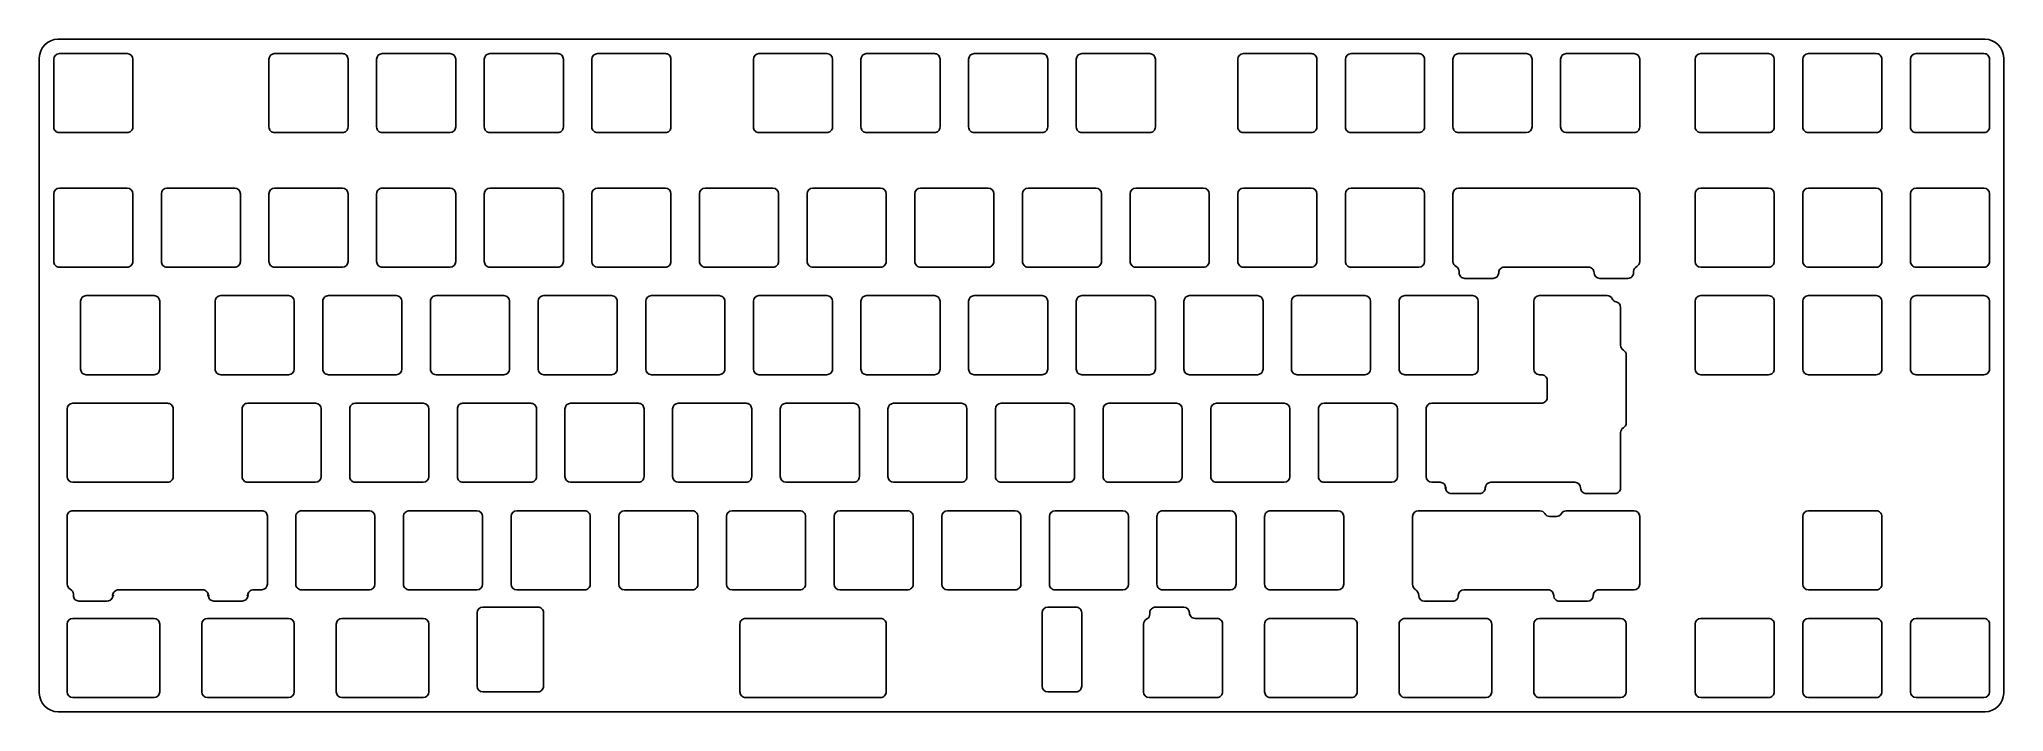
# Model space of a CAD drawing. Extents: x 0 to 348, y -119 to 0.
import ezdxf

# ---------------------------------------------------------------- set-up
doc = ezdxf.new("R2010")
doc.units = 0
doc.layers.get('0').update_dxf_attribs({"linetype": 'CONTINUOUS'})

msp = doc.modelspace()

# ---------------------------------------------------------------- linework, layer by layer
at = {"color": 7}
for points in [[(0.075, -115.837184), (0.075001, -3.384614)], [(3.379066, -0.07455), (344.428019, -0.07455)], [(15.62314, -2.604502), (3.623114, -2.604502)], [(53.723225, -2.604502), (41.723198, -2.604502)], [(72.773267, -2.604502), (60.773241, -2.604502)], [(91.82331, -2.604502), (79.823283, -2.604502)], [(110.873352, -2.604502), (98.873325, -2.604502)], [(139.448415, -2.604502), (127.448389, -2.604502)], [(158.498458, -2.604502), (146.498431, -2.604502)], [(177.5485, -2.604502), (165.548473, -2.604502)], [(196.598542, -2.604502), (184.598516, -2.604502)], [(225.173606, -2.604502), (213.173579, -2.604502)], [(244.223648, -2.604502), (232.223621, -2.604502)], [(263.27369, -2.604502), (251.273664, -2.604502)], [(282.323732, -2.604502), (270.323706, -2.604502)], [(306.136285, -2.604502), (294.136259, -2.604502)], [(325.186328, -2.604502), (313.1863, -2.604502)], [(344.23637, -2.604502), (332.236342, -2.604502)], [(347.738083, -3.380555), (347.738082, -115.831185)], [(2.623111, -3.604505), (2.623111, -15.604531)], [(16.623143, -15.604531), (16.623143, -3.604505)], [(40.723196, -3.604505), (40.723196, -15.604531)], [(54.723227, -15.604531), (54.723227, -3.604505)], [(59.773238, -3.604505), (59.773238, -15.604531)], [(73.77327, -15.604531), (73.77327, -3.604505)], [(78.823281, -3.604505), (78.823281, -15.604531)], [(92.823312, -15.604531), (92.823312, -3.604505)], [(97.873323, -3.604505), (97.873323, -15.604531)], [(111.873354, -15.604531), (111.873354, -3.604505)], [(126.448386, -3.604505), (126.448386, -15.604531)], [(140.448418, -15.604531), (140.448418, -3.604505)], [(145.498429, -3.604505), (145.498429, -15.604531)], [(159.49846, -15.604531), (159.49846, -3.604505)], [(164.548471, -3.604505), (164.548471, -15.604531)], [(178.548502, -15.604531), (178.548502, -3.604505)], [(183.598513, -3.604505), (183.598513, -15.604531)], [(197.598545, -15.604531), (197.598545, -3.604505)], [(212.173577, -3.604505), (212.173577, -15.604531)], [(226.173607, -15.604531), (226.173607, -3.604505)], [(231.223619, -3.604505), (231.223619, -15.604531)], [(245.223649, -15.604531), (245.223649, -3.604505)], [(250.273661, -3.604505), (250.273661, -15.604531)], [(264.273692, -15.604531), (264.273692, -3.604505)], [(269.323703, -3.604505), (269.323703, -15.604531)], [(283.323734, -15.604531), (283.323734, -3.604505)], [(293.136256, -3.604505), (293.136256, -15.604531)], [(307.136287, -15.604531), (307.136287, -3.604505)], [(312.186299, -3.604505), (312.186299, -15.604531)], [(326.186329, -15.604531), (326.186329, -3.604505)], [(331.236341, -3.604505), (331.236341, -15.604531)], [(345.236371, -15.604531), (345.236371, -3.604505)], [(3.623114, -16.604533), (15.62314, -16.604533)], [(41.723198, -16.604533), (53.723225, -16.604533)], [(60.773241, -16.604533), (72.773267, -16.604533)], [(79.823283, -16.604533), (91.82331, -16.604533)], [(98.873325, -16.604533), (110.873352, -16.604533)], [(127.448389, -16.604533), (139.448415, -16.604533)], [(146.498431, -16.604533), (158.498458, -16.604533)], [(165.548473, -16.604533), (177.5485, -16.604533)], [(184.598516, -16.604533), (196.598542, -16.604533)], [(213.173579, -16.604533), (225.173606, -16.604533)], [(232.223621, -16.604533), (244.223648, -16.604533)], [(251.273664, -16.604533), (263.27369, -16.604533)], [(270.323706, -16.604533), (282.323732, -16.604533)], [(294.136259, -16.604533), (306.136285, -16.604533)], [(313.1863, -16.604533), (325.186328, -16.604533)], [(332.236342, -16.604533), (344.23637, -16.604533)], [(2.623111, -27.417057), (2.623111, -39.417084)], [(15.62314, -26.417055), (3.623114, -26.417055)], [(16.623143, -39.417084), (16.623143, -27.417057)], [(21.673154, -27.417057), (21.673154, -39.417084)], [(34.673183, -26.417055), (22.673156, -26.417055)], [(35.673185, -39.417084), (35.673185, -27.417057)], [(40.723196, -27.417057), (40.723196, -39.417084)], [(53.723225, -26.417055), (41.723198, -26.417055)], [(54.723227, -39.417084), (54.723227, -27.417057)], [(59.773238, -27.417057), (59.773238, -39.417084)], [(72.773267, -26.417055), (60.773241, -26.417055)], [(73.77327, -39.417084), (73.77327, -27.417057)], [(78.823281, -27.417057), (78.823281, -39.417084)], [(91.82331, -26.417055), (79.823283, -26.417055)], [(92.823312, -39.417084), (92.823312, -27.417057)], [(97.873323, -27.417057), (97.873323, -39.417084)], [(110.873352, -26.417055), (98.873325, -26.417055)], [(111.873354, -39.417084), (111.873354, -27.417057)], [(116.923365, -27.417057), (116.923365, -39.417084)], [(129.923394, -26.417055), (117.923368, -26.417055)], [(130.923397, -39.417084), (130.923397, -27.417057)], [(135.973407, -27.417057), (135.973407, -39.417084)], [(148.973436, -26.417055), (136.97341, -26.417055)], [(149.973439, -39.417084), (149.973439, -27.417057)], [(155.02345, -27.417057), (155.02345, -39.417084)], [(168.023479, -26.417055), (156.023452, -26.417055)], [(169.023481, -39.417084), (169.023481, -27.417057)], [(174.073492, -27.417057), (174.073492, -39.417084)], [(187.073521, -26.417055), (175.073494, -26.417055)], [(188.073523, -39.417084), (188.073523, -27.417057)], [(193.123534, -27.417057), (193.123534, -39.417084)], [(206.123563, -26.417055), (194.123537, -26.417055)], [(207.123566, -39.417084), (207.123566, -27.417057)], [(212.173577, -27.417057), (212.173577, -39.417084)], [(225.173606, -26.417055), (213.173579, -26.417055)], [(226.173607, -39.417084), (226.173607, -27.417057)], [(231.223619, -27.417057), (231.223619, -39.417084)], [(244.223648, -26.417055), (232.223621, -26.417055)], [(245.223649, -39.417084), (245.223649, -27.417057)], [(250.273658, -27.417057), (250.273658, -39.417078)], [(282.318727, -26.417055), (251.268669, -26.417055)], [(283.323713, -39.417084), (283.323713, -27.417057)], [(293.136256, -27.417057), (293.136256, -39.417084)], [(306.136285, -26.417055), (294.136259, -26.417055)], [(307.136287, -39.417084), (307.136287, -27.417057)], [(312.186299, -27.417057), (312.186299, -39.417084)], [(325.186328, -26.417055), (313.1863, -26.417055)], [(326.186329, -39.417084), (326.186329, -27.417057)], [(331.236341, -27.417057), (331.236341, -39.417084)], [(344.23637, -26.417055), (332.236342, -26.417055)], [(345.236371, -39.417084), (345.236371, -27.417057)], [(3.623114, -40.417086), (15.62314, -40.417086)], [(22.673156, -40.417086), (34.673183, -40.417086)], [(41.723198, -40.417086), (53.723225, -40.417086)], [(60.773241, -40.417086), (72.773267, -40.417086)], [(79.823283, -40.417086), (91.82331, -40.417086)], [(98.873325, -40.417086), (110.873352, -40.417086)], [(117.923368, -40.417086), (129.923394, -40.417086)], [(136.97341, -40.417086), (148.973436, -40.417086)], [(156.023452, -40.417086), (168.023479, -40.417086)], [(175.073494, -40.417086), (187.073521, -40.417086)], [(194.123537, -40.417086), (206.123563, -40.417086)], [(213.173579, -40.417086), (225.173606, -40.417086)], [(232.223621, -40.417086), (244.223648, -40.417086)], [(251.36066, -41.196527), (251.360664, -41.417088)], [(259.360681, -40.417086), (274.236714, -40.417086)], [(282.236712, -41.196533), (282.236733, -41.417088)], [(294.136259, -40.417086), (306.136285, -40.417086)], [(313.1863, -40.417086), (325.186328, -40.417086)], [(332.236342, -40.417086), (344.23637, -40.417086)], [(252.360665, -42.417091), (257.360677, -42.417091)], [(276.236718, -42.417091), (281.23673, -42.417091)], [(7.385622, -46.467099), (7.385622, -58.467126)], [(20.385651, -45.467097), (8.385624, -45.467097)], [(21.385653, -58.467126), (21.385653, -46.467099)], [(31.198175, -46.467099), (31.198175, -58.467126)], [(44.198204, -45.467097), (32.198177, -45.467097)], [(45.198206, -58.467126), (45.198206, -46.467099)], [(50.248217, -46.467099), (50.248217, -58.467126)], [(63.248246, -45.467097), (51.24822, -45.467097)], [(64.248249, -58.467126), (64.248249, -46.467099)], [(69.298259, -46.467099), (69.298259, -58.467126)], [(82.298288, -45.467097), (70.298262, -45.467097)], [(83.298291, -58.467126), (83.298291, -46.467099)], [(88.348302, -46.467099), (88.348302, -58.467126)], [(101.348331, -45.467097), (89.348304, -45.467097)], [(102.348333, -58.467126), (102.348333, -46.467099)], [(107.398344, -46.467099), (107.398344, -58.467126)], [(120.398373, -45.467097), (108.398346, -45.467097)], [(121.398375, -58.467126), (121.398375, -46.467099)], [(126.448386, -46.467099), (126.448386, -58.467126)], [(139.448415, -45.467097), (127.448389, -45.467097)], [(140.448418, -58.467126), (140.448418, -46.467099)], [(145.498429, -46.467099), (145.498429, -58.467126)], [(158.498458, -45.467097), (146.498431, -45.467097)], [(159.49846, -58.467126), (159.49846, -46.467099)], [(164.548471, -46.467099), (164.548471, -58.467126)], [(177.5485, -45.467097), (165.548473, -45.467097)], [(178.548502, -58.467126), (178.548502, -46.467099)], [(183.598513, -46.467099), (183.598513, -58.467126)], [(196.598542, -45.467097), (184.598516, -45.467097)], [(197.598545, -58.467126), (197.598545, -46.467099)], [(202.648555, -46.467099), (202.648555, -58.467126)], [(215.648584, -45.467097), (203.648558, -45.467097)], [(216.648586, -58.467126), (216.648586, -46.467099)], [(221.698598, -46.467099), (221.698598, -58.467126)], [(234.698627, -45.467097), (222.6986, -45.467097)], [(235.698628, -58.467126), (235.698628, -46.467099)], [(240.74864, -46.467099), (240.74864, -58.467126)], [(253.748669, -45.467097), (241.748642, -45.467097)], [(254.748671, -58.467126), (254.748671, -46.467099)], [(264.556243, -46.468428), (264.556243, -58.468449)], [(265.556245, -45.468427), (277.556266, -45.468427)], [(279.93752, -47.55543), (279.93752, -54.261391)], [(293.136256, -46.467099), (293.136256, -58.467126)], [(306.136285, -45.467097), (294.136259, -45.467097)], [(307.136287, -58.467126), (307.136287, -46.467099)], [(312.186299, -46.467099), (312.186299, -58.467126)], [(325.186328, -45.467097), (313.1863, -45.467097)], [(326.186329, -58.467126), (326.186329, -46.467099)], [(331.236341, -46.467099), (331.236341, -58.467126)], [(344.23637, -45.467097), (332.236342, -45.467097)], [(345.236371, -58.467126), (345.236371, -46.467099)], [(280.937521, -55.993444), (280.937521, -67.993465)], [(8.385624, -59.467128), (20.385651, -59.467128)], [(32.198177, -59.467128), (44.198204, -59.467128)], [(51.24822, -59.467128), (63.248246, -59.467128)], [(70.298262, -59.467128), (82.298288, -59.467128)], [(89.348304, -59.467128), (101.348331, -59.467128)], [(108.398346, -59.467128), (120.398373, -59.467128)], [(127.448389, -59.467128), (139.448415, -59.467128)], [(146.498431, -59.467128), (158.498458, -59.467128)], [(165.548473, -59.467128), (177.5485, -59.467128)], [(184.598516, -59.467128), (196.598542, -59.467128)], [(203.648558, -59.467128), (215.648584, -59.467128)], [(222.6986, -59.467128), (234.698627, -59.467128)], [(241.748642, -59.467128), (253.748669, -59.467128)], [(265.937496, -59.46845), (265.556245, -59.46845)], [(266.937498, -63.518457), (266.937498, -60.468452)], [(294.136259, -59.467128), (306.136285, -59.467128)], [(313.1863, -59.467128), (325.186328, -59.467128)], [(332.236342, -59.467128), (344.23637, -59.467128)], [(5.004367, -65.517141), (5.004367, -77.517169)], [(22.766906, -64.51714), (6.004369, -64.51714)], [(23.766909, -77.517169), (23.766909, -65.517141)], [(35.960685, -65.517141), (35.960685, -77.517169)], [(48.960714, -64.51714), (36.960688, -64.51714)], [(49.960717, -77.517169), (49.960717, -65.517141)], [(55.010728, -65.517141), (55.010728, -77.517169)], [(68.010757, -64.51714), (56.01073, -64.51714)], [(69.010759, -77.517169), (69.010759, -65.517141)], [(74.06077, -65.517141), (74.06077, -77.517169)], [(87.060799, -64.51714), (75.060772, -64.51714)], [(88.060801, -77.517169), (88.060801, -65.517141)], [(93.110812, -65.517141), (93.110812, -77.517169)], [(106.110841, -64.51714), (94.110815, -64.51714)], [(107.110844, -77.517169), (107.110844, -65.517141)], [(112.160855, -65.517141), (112.160855, -77.517169)], [(125.160884, -64.51714), (113.160857, -64.51714)], [(126.160886, -77.517169), (126.160886, -65.517141)], [(131.210897, -65.517141), (131.210897, -77.517169)], [(144.210926, -64.51714), (132.210899, -64.51714)], [(145.210928, -77.517169), (145.210928, -65.517141)], [(150.260939, -65.517141), (150.260939, -77.517169)], [(163.260968, -64.51714), (151.260942, -64.51714)], [(164.260971, -77.517169), (164.260971, -65.517141)], [(169.310981, -65.517141), (169.310981, -77.517169)], [(182.31101, -64.51714), (170.310984, -64.51714)], [(183.311013, -77.517169), (183.311013, -65.517141)], [(188.361024, -65.517141), (188.361024, -77.517169)], [(201.361053, -64.51714), (189.361026, -64.51714)], [(202.361055, -77.517169), (202.361055, -65.517141)], [(207.411066, -65.517141), (207.411066, -77.517169)], [(220.411095, -64.51714), (208.411068, -64.51714)], [(221.411096, -77.517169), (221.411096, -65.517141)], [(226.461108, -65.517141), (226.461108, -77.517169)], [(239.461137, -64.51714), (227.461111, -64.51714)], [(240.461139, -77.517169), (240.461139, -65.517141)], [(245.506212, -65.51846), (245.506212, -77.518481)], [(246.506214, -64.518459), (265.937496, -64.518459)], [(279.93752, -79.518484), (279.93752, -69.725517)], [(6.004369, -78.51717), (22.766906, -78.51717)], [(36.960688, -78.51717), (48.960714, -78.51717)], [(56.01073, -78.51717), (68.010757, -78.51717)], [(75.060772, -78.51717), (87.060799, -78.51717)], [(94.110815, -78.51717), (106.110841, -78.51717)], [(113.160857, -78.51717), (125.160884, -78.51717)], [(132.210899, -78.51717), (144.210926, -78.51717)], [(151.260942, -78.51717), (163.260968, -78.51717)], [(170.310984, -78.51717), (182.31101, -78.51717)], [(189.361026, -78.51717), (201.361053, -78.51717)], [(208.411068, -78.51717), (220.411095, -78.51717)], [(227.461111, -78.51717), (239.461137, -78.51717)], [(246.506214, -78.518482), (247.974466, -78.518482)], [(256.979426, -78.51717), (271.855459, -78.51717)], [(249.974469, -80.518486), (254.979422, -80.517175)], [(273.855463, -80.517175), (278.937968, -80.517175)], [(5.012258, -84.543091), (5.012258, -96.543112)], [(6.01226, -83.543091), (39.443566, -83.543091)], [(40.443568, -84.543091), (40.443568, -96.543112)], [(45.485706, -84.567183), (45.485706, -96.56721)], [(58.485736, -83.567182), (46.485709, -83.567182)], [(59.485738, -96.56721), (59.485738, -84.567183)], [(64.535749, -84.567183), (64.535749, -96.56721)], [(77.535778, -83.567182), (65.535751, -83.567182)], [(78.53578, -96.56721), (78.53578, -84.567183)], [(83.585791, -84.567183), (83.585791, -96.56721)], [(96.58582, -83.567182), (84.585794, -83.567182)], [(97.585823, -96.56721), (97.585823, -84.567183)], [(102.635833, -84.567183), (102.635833, -96.56721)], [(115.635862, -83.567182), (103.635836, -83.567182)], [(116.635865, -96.56721), (116.635865, -84.567183)], [(121.685876, -84.567183), (121.685876, -96.56721)], [(134.685905, -83.567182), (122.685878, -83.567182)], [(135.685907, -96.56721), (135.685907, -84.567183)], [(140.735918, -84.567183), (140.735918, -96.56721)], [(153.735947, -83.567182), (141.73592, -83.567182)], [(154.735949, -96.56721), (154.735949, -84.567183)], [(159.78596, -84.567183), (159.78596, -96.56721)], [(172.785989, -83.567182), (160.785963, -83.567182)], [(173.785992, -96.56721), (173.785992, -84.567183)], [(178.836003, -84.567183), (178.836003, -96.56721)], [(191.836032, -83.567182), (179.836005, -83.567182)], [(192.836034, -96.56721), (192.836034, -84.567183)], [(197.886045, -84.567183), (197.886045, -96.56721)], [(210.886074, -83.567182), (198.886047, -83.567182)], [(211.886076, -96.56721), (211.886076, -84.567183)], [(216.936087, -84.567183), (216.936087, -96.56721)], [(229.936116, -83.567182), (217.93609, -83.567182)], [(230.936118, -96.56721), (230.936118, -84.567183)], [(243.124901, -84.567183), (243.124901, -96.56721)], [(265.654945, -83.567182), (244.124904, -83.567182)], [(268.5929, -84.567184), (267.387, -84.567183)], [(282.32498, -83.567182), (270.324954, -83.567182)], [(283.324982, -96.56721), (283.324982, -84.567183)], [(312.186299, -84.567183), (312.186299, -96.56721)], [(325.186328, -83.567182), (313.1863, -83.567182)], [(326.186329, -96.56721), (326.186329, -84.567183)], [(6.099259, -98.543116), (6.099259, -98.322561)], [(7.099261, -99.543116), (12.09927, -99.543116)], [(14.099274, -97.543113), (28.975299, -97.543113)], [(30.975302, -99.543116), (35.97531, -99.543116)], [(37.975314, -97.543113), (39.443566, -97.543113)], [(46.485709, -97.567213), (58.485736, -97.567213)], [(65.535751, -97.567213), (77.535778, -97.567213)], [(88.323302, -100.617219), (78.56703, -100.617219)], [(84.585794, -97.567213), (96.58582, -97.567213)], [(103.635836, -97.567213), (115.635862, -97.567213)], [(122.685878, -97.567213), (134.685905, -97.567213)], [(141.73592, -97.567213), (153.735947, -97.567213)], [(160.785963, -97.567213), (172.785989, -97.567213)], [(183.567263, -100.617219), (178.567252, -100.617219)], [(179.836005, -97.567213), (191.836032, -97.567213)], [(202.623555, -100.617219), (197.623545, -100.617219)], [(198.886047, -97.567213), (210.886074, -97.567213)], [(217.93609, -97.567213), (229.936116, -97.567213)], [(245.216899, -99.567218), (250.216911, -99.567218)], [(252.216915, -97.567213), (267.092948, -97.567213)], [(269.092952, -99.567218), (274.092964, -99.567218)], [(276.092969, -97.567212), (282.32498, -97.567213)], [(313.1863, -97.567213), (325.186328, -97.567213)], [(5.004367, -103.617226), (5.004367, -115.617252)], [(20.385651, -102.617224), (6.004369, -102.617224)], [(21.385653, -115.617252), (21.385653, -103.617226)], [(28.816919, -103.617226), (28.816919, -115.617252)], [(44.198204, -102.617224), (29.816922, -102.617224)], [(45.198206, -115.617252), (45.198206, -103.617226)], [(52.629472, -103.617226), (52.629472, -115.617252)], [(68.010757, -102.617224), (53.629475, -102.617224)], [(69.010759, -115.617252), (69.010759, -103.617226)], [(77.567028, -101.617222), (77.567028, -114.617251)], [(89.323304, -114.617251), (89.323304, -101.617222)], [(124.067131, -103.617226), (124.067131, -115.617252)], [(148.973436, -102.617224), (125.067133, -102.617224)], [(149.973439, -115.617252), (149.973439, -103.617226)], [(177.56725, -101.617222), (177.56725, -114.617251)], [(184.567266, -114.617251), (184.567266, -101.617222)], [(195.50479, -103.617226), (195.50479, -115.617252)], [(196.623542, -101.617222), (196.623542, -101.821839)], [(208.504819, -102.617224), (204.623559, -102.617224)], [(209.504821, -115.617252), (209.504821, -103.617226)], [(216.936087, -103.617226), (216.936087, -115.617252)], [(232.317371, -102.617224), (217.93609, -102.617224)], [(233.317373, -115.617252), (233.317373, -103.617226)], [(240.74864, -103.617226), (240.74864, -115.617252)], [(256.129924, -102.617224), (241.748642, -102.617224)], [(257.129926, -115.617252), (257.129926, -103.617226)], [(264.561193, -103.617226), (264.561193, -115.617252)], [(279.942477, -102.617224), (265.561195, -102.617224)], [(280.942479, -115.617252), (280.942479, -103.617226)], [(293.136256, -103.617226), (293.136256, -115.617252)], [(306.136285, -102.617224), (294.136259, -102.617224)], [(307.136287, -115.617252), (307.136287, -103.617226)], [(312.186299, -103.617226), (312.186299, -115.617252)], [(325.186328, -102.617224), (313.1863, -102.617224)], [(326.186329, -115.617252), (326.186329, -103.617226)], [(331.236341, -103.617226), (331.236341, -115.617252)], [(344.23637, -102.617224), (332.236342, -102.617224)], [(345.236371, -115.617252), (345.236371, -103.617226)], [(6.004369, -116.617255), (20.385651, -116.617255)], [(29.816922, -116.617255), (44.198204, -116.617255)], [(53.629475, -116.617255), (68.010757, -116.617255)], [(78.56703, -115.617252), (88.323302, -115.617252)], [(125.067133, -116.617255), (148.973436, -116.617255)], [(178.567252, -115.617252), (183.567263, -115.617252)], [(196.504792, -116.617255), (208.504819, -116.617255)], [(217.93609, -116.617255), (232.317371, -116.617255)], [(241.748642, -116.617255), (256.129924, -116.617255)], [(265.561195, -116.617255), (279.942477, -116.617255)], [(294.136259, -116.617255), (306.136285, -116.617255)], [(313.1863, -116.617255), (325.186328, -116.617255)], [(332.236342, -116.617255), (344.23637, -116.617255)], [(344.434018, -119.141249), (3.385065, -119.141248)]]:
    msp.add_lwpolyline(points, dxfattribs=at)
for points in [[(248.974468, -79.418484)], [(13.099272, -98.443116)], [(29.9753, -98.443116)], [(36.975312, -98.443116)]]:
    msp.add_lwpolyline(points, close=True, dxfattribs=at)
for points in [[(3.379066, -0.074551), (1.552625, -0.076208), (0.073345, -1.558173), (0.075001, -3.384614)], [(3.623114, -2.604561), (3.070849, -2.604556), (2.62314, -3.05224), (2.623111, -3.604505)], [(16.62318, -3.604505), (16.623152, -3.052216), (16.175429, -2.60451), (15.62314, -2.604502)], [(41.723198, -2.604581), (41.170936, -2.604565), (40.723223, -3.052243), (40.723195, -3.604505)], [(54.430293, -2.897412), (54.242772, -2.709875), (53.988432, -2.604512), (53.723225, -2.604503)], [(54.723143, -3.604505), (54.723156, -3.339298), (54.617814, -3.084949), (54.430293, -2.897412)], [(60.773241, -2.604592), (60.220981, -2.60457), (59.773266, -3.052245), (59.773238, -3.604505)], [(73.773276, -3.604505), (73.773248, -3.052228), (73.325544, -2.604527), (72.773267, -2.604502)], [(79.823283, -2.604502), (79.271008, -2.60453), (78.823308, -3.05223), (78.82328, -3.604505)], [(92.530429, -2.897384), (92.342891, -2.709845), (92.08853, -2.604491), (91.82331, -2.604503)], [(92.823307, -3.604505), (92.82332, -3.339284), (92.717968, -3.084923), (92.530429, -2.897384)], [(98.873325, -2.604512), (98.321052, -2.604534), (97.87335, -3.052232), (97.873322, -3.604505)], [(111.580465, -2.897388), (111.392928, -2.709848), (111.13857, -2.604494), (110.873352, -2.604503)], [(111.873339, -3.604505), (111.873352, -3.339286), (111.768001, -3.084927), (111.580465, -2.897388)], [(127.448389, -2.604528), (126.896118, -2.604542), (126.448414, -3.052234), (126.448386, -3.604505)], [(140.448488, -3.604505), (140.448459, -3.052203), (140.000717, -2.604491), (139.448415, -2.604502)], [(146.498431, -2.604538), (145.946162, -2.604546), (145.498456, -3.052236), (145.498428, -3.604505)], [(159.205554, -2.897397), (159.018023, -2.709858), (158.763672, -2.604501), (158.498458, -2.604503)], [(159.498419, -3.604505), (159.498432, -3.339291), (159.393084, -3.084935), (159.205554, -2.897397)], [(165.548473, -2.604548), (164.996206, -2.604551), (164.548498, -3.052237), (164.54847, -3.604505)], [(178.255589, -2.8974), (178.068061, -2.709862), (177.813712, -2.604503), (177.5485, -2.604503)], [(178.548451, -3.604505), (178.548464, -3.339292), (178.443118, -3.084938), (178.255589, -2.8974)], [(184.598516, -2.604559), (184.04625, -2.604556), (183.598541, -3.052239), (183.598513, -3.604505)], [(197.598584, -3.604505), (197.598555, -3.052215), (197.150832, -2.604508), (196.598542, -2.604502)], [(213.173579, -2.604574), (212.621316, -2.604562), (212.173604, -3.052242), (212.173576, -3.604505)], [(225.880678, -2.897409), (225.693155, -2.709872), (225.438813, -2.60451), (225.173606, -2.604503)], [(226.17353, -3.604505), (226.173543, -3.339297), (226.068201, -3.084947), (225.880678, -2.897409)], [(232.223621, -2.604584), (231.671359, -2.604567), (231.223646, -3.052243), (231.223618, -3.604505)], [(244.930714, -2.897413), (244.743193, -2.709876), (244.488854, -2.604513), (244.223648, -2.604503)], [(245.223562, -3.604505), (245.223575, -3.339299), (245.118235, -3.08495), (244.930714, -2.897413)], [(251.273664, -2.604595), (250.721404, -2.604572), (250.273689, -3.052245), (250.273661, -3.604505)], [(264.273695, -3.604505), (264.273667, -3.052229), (263.825965, -2.604528), (263.27369, -2.604502)], [(270.323706, -2.604505), (269.771431, -2.604531), (269.323731, -3.05223), (269.323703, -3.604505)], [(283.323827, -3.604505), (283.323799, -3.052194), (282.876043, -2.604479), (282.323732, -2.604502)], [(294.136259, -2.604518), (293.583987, -2.604537), (293.136284, -3.052233), (293.136256, -3.604505)], [(307.136367, -3.604505), (307.136339, -3.052199), (306.68859, -2.604486), (306.136285, -2.604502)], [(313.1863, -2.604528), (312.63403, -2.604542), (312.186326, -3.052234), (312.186298, -3.604505)], [(325.89343, -2.897393), (325.705897, -2.709855), (325.451543, -2.604498), (325.186328, -2.604503)], [(326.186298, -3.604505), (326.186311, -3.339289), (326.080963, -3.084932), (325.89343, -2.897393)], [(332.236342, -2.604538), (331.684074, -2.604546), (331.236368, -3.052236), (331.23634, -3.604505)], [(344.943465, -2.897397), (344.755935, -2.709858), (344.501583, -2.604501), (344.23637, -2.604503)], [(347.738082, -3.378615), (347.736403, -1.552184), (346.25445, -0.072917), (344.428019, -0.074551)], [(345.23633, -3.604505), (345.236343, -3.339291), (345.130996, -3.084935), (344.943465, -2.897397)], [(2.623148, -15.604531), (2.623136, -15.869745), (2.728485, -16.124101), (2.916016, -16.311639)], [(2.916016, -16.311639), (3.103548, -16.499178), (3.3579, -16.604535), (3.623114, -16.604533)], [(15.62314, -16.604592), (15.888366, -16.604589), (16.142728, -16.499222), (16.330266, -16.311673)], [(16.330266, -16.311673), (16.517803, -16.124125), (16.623155, -15.869757), (16.623143, -15.604531)], [(40.723213, -15.604531), (40.723201, -15.869748), (40.828552, -16.124107), (41.016088, -16.311646)], [(41.016088, -16.311646), (41.203623, -16.499185), (41.45798, -16.60454), (41.723198, -16.604532)], [(53.723225, -16.604613), (53.988453, -16.604604), (54.242815, -16.499233), (54.430352, -16.311681)], [(54.430352, -16.311681), (54.617889, -16.124129), (54.72324, -15.869759), (54.723228, -15.604531)], [(59.773244, -15.604531), (59.773232, -15.86975), (59.878585, -16.124111), (60.066123, -16.31165)], [(60.066123, -16.31165), (60.253661, -16.49919), (60.508021, -16.604544), (60.773241, -16.604533)], [(72.773267, -16.604623), (73.325578, -16.604598), (73.773295, -16.156842), (73.77327, -15.604531)], [(78.823277, -15.604531), (78.823265, -15.869752), (78.928619, -16.124114), (79.116159, -16.311653)], [(79.116159, -16.311653), (79.303699, -16.499193), (79.558062, -16.604545), (79.823283, -16.604532)], [(91.82331, -16.604534), (92.088531, -16.604546), (92.342893, -16.499192), (92.530432, -16.311653)], [(92.530432, -16.311653), (92.717971, -16.124113), (92.823325, -15.869752), (92.823313, -15.604531)], [(97.873409, -15.604531), (97.873397, -15.869736), (97.978739, -16.124085), (98.166259, -16.311621)], [(98.166259, -16.311621), (98.35378, -16.499158), (98.608119, -16.604521), (98.873325, -16.604532)], [(110.873352, -16.604544), (111.138574, -16.604553), (111.392935, -16.499198), (111.580475, -16.311656)], [(111.580475, -16.311656), (111.768014, -16.124115), (111.873367, -15.869753), (111.873355, -15.604531)], [(126.448456, -15.604531), (126.448444, -15.869739), (126.553788, -16.12409), (126.741312, -16.311628)], [(126.741312, -16.311628), (126.928837, -16.499165), (127.18318, -16.604527), (127.448389, -16.604533)], [(139.448415, -16.604559), (139.713638, -16.604564), (139.968, -16.499205), (140.155538, -16.311662)], [(140.155538, -16.311662), (140.343077, -16.124118), (140.44843, -15.869754), (140.448418, -15.604531)], [(145.498489, -15.604531), (145.498477, -15.869741), (145.603822, -16.124093), (145.791348, -16.311631)], [(145.791348, -16.311631), (145.978875, -16.499168), (146.233221, -16.604528), (146.498431, -16.604532)], [(158.498458, -16.60457), (158.763682, -16.604572), (159.018044, -16.499211), (159.205582, -16.311666)], [(159.205582, -16.311666), (159.39312, -16.12412), (159.498473, -15.869755), (159.498461, -15.604531)], [(164.548521, -15.604531), (164.548509, -15.869743), (164.653855, -16.124096), (164.841384, -16.311634)], [(164.841384, -16.311634), (165.028912, -16.499172), (165.283261, -16.604531), (165.548473, -16.604532)], [(177.5485, -16.60458), (177.813725, -16.60458), (178.068086, -16.499216), (178.255625, -16.311669)], [(178.255625, -16.311669), (178.443163, -16.124122), (178.548515, -15.869756), (178.548503, -15.604531)], [(183.598552, -15.604531), (183.59854, -15.869745), (183.703888, -16.1241), (183.891419, -16.311639)], [(183.891419, -16.311639), (184.07895, -16.499177), (184.333302, -16.604535), (184.598516, -16.604533)], [(196.598542, -16.60459), (196.863768, -16.604587), (197.118129, -16.499221), (197.305667, -16.311673)], [(197.305667, -16.311673), (197.493205, -16.124124), (197.598556, -15.869757), (197.598545, -15.604531)], [(212.173601, -15.604531), (212.173589, -15.869747), (212.278939, -16.124105), (212.466473, -16.311643)], [(212.466473, -16.311643), (212.654007, -16.499182), (212.908362, -16.604538), (213.173579, -16.604532)], [(225.173606, -16.604606), (225.438833, -16.604599), (225.693195, -16.499229), (225.880732, -16.311678)], [(225.880732, -16.311678), (226.068269, -16.124127), (226.17362, -15.869758), (226.173608, -15.604531)], [(231.223633, -15.604531), (231.223621, -15.869749), (231.328972, -16.124108), (231.516509, -16.311647)], [(231.516509, -16.311647), (231.704045, -16.499186), (231.958402, -16.604541), (232.223621, -16.604532)], [(244.223648, -16.604616), (244.488876, -16.604606), (244.743238, -16.499234), (244.930775, -16.311682)], [(244.930775, -16.311682), (245.118312, -16.124129), (245.223662, -15.869759), (245.22365, -15.604531)], [(250.273664, -15.604531), (250.273652, -15.869751), (250.379005, -16.124112), (250.566544, -16.311651)], [(250.566544, -16.311651), (250.754082, -16.499191), (251.008443, -16.604544), (251.273664, -16.604533)], [(263.27369, -16.604626), (263.826001, -16.6046), (264.273717, -16.156842), (264.273692, -15.604531)], [(269.323796, -15.604531), (269.323771, -16.156791), (269.771445, -16.604507), (270.323706, -16.604533)], [(282.323732, -16.604536), (282.588953, -16.604547), (282.843314, -16.499194), (283.030854, -16.311654)], [(283.030854, -16.311654), (283.218393, -16.124114), (283.323746, -15.869752), (283.323734, -15.604531)], [(293.136336, -15.604531), (293.136324, -15.869738), (293.241666, -16.124087), (293.429188, -16.311624)], [(293.429188, -16.311624), (293.616711, -16.499161), (293.871052, -16.604524), (294.136259, -16.604533)], [(306.136285, -16.604549), (306.401507, -16.604557), (306.655868, -16.4992), (306.843407, -16.311658)], [(306.843407, -16.311658), (307.030946, -16.124116), (307.136299, -15.869753), (307.136287, -15.604531)], [(312.186369, -15.604531), (312.186357, -15.869739), (312.2917, -16.12409), (312.479225, -16.311627)], [(312.479225, -16.311627), (312.666749, -16.499164), (312.921092, -16.604526), (313.1863, -16.604532)], [(325.186328, -16.60456), (325.451551, -16.604565), (325.705912, -16.499206), (325.893451, -16.311662)], [(325.893451, -16.311662), (326.08099, -16.124118), (326.186342, -15.869754), (326.18633, -15.604531)], [(331.236401, -15.604531), (331.236389, -15.869741), (331.341734, -16.124093), (331.52926, -16.311631)], [(331.52926, -16.311631), (331.716786, -16.499168), (331.971132, -16.604528), (332.236342, -16.604532)], [(344.23637, -16.60457), (344.501594, -16.604572), (344.755955, -16.499211), (344.943494, -16.311666)], [(344.943494, -16.311666), (345.131032, -16.12412), (345.236384, -15.869755), (345.236372, -15.604531)], [(3.623114, -26.417101), (3.070844, -26.417096), (2.623132, -26.864787), (2.623111, -27.417057)], [(16.623167, -27.417057), (16.623146, -26.864771), (16.175427, -26.417063), (15.62314, -26.417055)], [(22.673156, -26.417111), (22.120888, -26.417101), (21.673174, -26.864789), (21.673153, -27.417057)], [(35.673198, -27.417057), (35.673177, -26.864775), (35.225465, -26.41707), (34.673183, -26.417056)], [(41.723198, -26.417121), (41.170931, -26.417105), (40.723216, -26.864791), (40.723195, -27.417057)], [(54.72323, -27.417057), (54.723209, -26.864779), (54.275503, -26.417075), (53.723225, -26.417056)], [(60.066148, -26.709987), (59.878611, -26.89751), (59.773248, -27.15185), (59.773238, -27.417057)], [(60.773241, -26.417132), (60.508034, -26.417121), (60.253685, -26.522465), (60.066148, -26.709987)], [(73.773263, -27.417057), (73.773242, -26.864783), (73.325542, -26.41708), (72.773267, -26.417055)], [(79.823283, -26.417042), (79.271003, -26.41707), (78.823301, -26.864778), (78.82328, -27.417057)], [(92.53046, -26.709932), (92.342908, -26.522395), (92.088538, -26.417044), (91.82331, -26.417056)], [(92.823394, -27.417057), (92.823384, -27.151829), (92.718012, -26.897469), (92.53046, -26.709932)], [(98.873325, -26.417052), (98.321047, -26.417074), (97.873343, -26.864779), (97.873322, -27.417057)], [(111.873426, -27.417057), (111.873405, -26.864752), (111.425657, -26.417037), (110.873352, -26.417056)], [(117.923368, -26.417063), (117.371092, -26.417079), (116.923386, -26.864781), (116.923365, -27.417057)], [(130.923459, -27.417057), (130.923438, -26.864756), (130.475696, -26.417042), (129.923394, -26.417055)], [(136.97341, -26.417073), (136.421135, -26.417084), (135.973428, -26.864783), (135.973407, -27.417057)], [(149.973491, -27.417057), (149.97347, -26.86476), (149.525734, -26.417047), (148.973436, -26.417055)], [(156.023452, -26.417083), (155.471179, -26.417088), (155.02347, -26.864784), (155.023449, -27.417057)], [(169.023522, -27.417057), (169.023501, -26.864764), (168.575772, -26.417054), (168.023479, -26.417056)], [(175.073494, -26.417093), (174.521222, -26.417093), (174.073512, -26.864786), (174.073491, -27.417057)], [(188.073554, -27.417057), (188.073533, -26.864768), (187.62581, -26.41706), (187.073521, -26.417056)], [(194.123537, -26.417104), (193.571267, -26.417098), (193.123555, -26.864788), (193.123534, -27.417057)], [(207.123587, -27.417057), (207.123566, -26.864772), (206.675849, -26.417064), (206.123563, -26.417055)], [(213.173579, -26.417114), (212.621311, -26.417102), (212.173597, -26.864789), (212.173576, -27.417057)], [(226.173617, -27.417057), (226.173596, -26.864777), (225.725887, -26.417071), (225.173606, -26.417056)], [(232.223621, -26.417124), (231.671354, -26.417107), (231.223639, -26.864791), (231.223618, -27.417057)], [(245.223649, -27.417057), (245.223628, -26.86478), (244.775925, -26.417077), (244.223648, -26.417056)], [(251.27366, -26.417132), (250.721395, -26.417111), (250.273679, -26.864793), (250.273658, -27.417057)], [(283.323714, -27.417057), (283.323693, -26.86478), (282.875989, -26.417075), (282.323711, -26.417055)], [(294.136259, -26.417058), (293.583981, -26.417077), (293.136277, -26.86478), (293.136256, -27.417057)], [(307.136354, -27.417057), (307.136333, -26.864754), (306.688588, -26.417039), (306.136285, -26.417055)], [(313.1863, -26.417068), (312.634025, -26.417082), (312.186319, -26.864782), (312.186298, -27.417057)], [(326.186385, -27.417057), (326.186364, -26.864759), (325.738626, -26.417046), (325.186328, -26.417056)], [(332.236342, -26.417078), (331.684069, -26.417086), (331.236361, -26.864784), (331.23634, -27.417057)], [(345.236417, -27.417057), (345.236396, -26.864763), (344.788665, -26.417051), (344.23637, -26.417056)], [(2.623135, -39.417084), (2.623127, -39.682299), (2.728478, -39.936655), (2.916012, -40.124193)], [(2.916012, -40.124193), (3.103545, -40.311731), (3.357898, -40.417088), (3.623114, -40.417086)], [(15.62314, -40.417132), (15.888364, -40.417129), (16.142724, -40.311764), (16.330261, -40.124218)], [(16.330261, -40.124218), (16.517798, -39.936672), (16.623151, -39.682308), (16.623143, -39.417084)], [(21.673168, -39.417084), (21.67316, -39.682301), (21.778512, -39.936658), (21.966048, -40.124196)], [(21.966048, -40.124196), (22.153583, -40.311734), (22.407939, -40.41709), (22.673156, -40.417085)], [(34.673183, -40.417143), (34.938408, -40.417137), (35.192768, -40.31177), (35.380305, -40.124222)], [(35.380305, -40.124222), (35.567842, -39.936674), (35.673194, -39.682309), (35.673186, -39.417084)], [(40.7232, -39.417084), (40.723192, -39.682302), (40.828546, -39.936661), (41.016083, -40.1242)], [(41.016083, -40.1242), (41.203621, -40.311738), (41.457979, -40.417093), (41.723198, -40.417085)], [(53.723225, -40.417153), (54.27553, -40.417134), (54.723245, -39.969388), (54.723228, -39.417084)], [(59.773231, -39.417084), (59.773223, -39.682305), (59.878578, -39.936665), (60.066118, -40.124204)], [(60.066118, -40.124204), (60.253659, -40.311743), (60.50802, -40.417097), (60.773241, -40.417086)], [(72.773267, -40.417163), (73.325573, -40.417138), (73.773287, -39.96939), (73.77327, -39.417084)], [(78.823264, -39.417084), (78.823256, -39.682306), (78.928612, -39.936668), (79.116155, -40.124207)], [(79.116155, -40.124207), (79.303697, -40.311746), (79.55806, -40.417098), (79.823283, -40.417085)], [(91.82331, -40.417074), (92.088529, -40.417086), (92.342888, -40.311734), (92.530427, -40.124197)], [(92.530427, -40.124197), (92.717966, -39.936661), (92.823321, -39.682302), (92.823313, -39.417084)], [(97.873396, -39.417084), (97.873379, -39.969348), (98.32106, -40.417063), (98.873325, -40.417085)], [(110.873352, -40.417084), (111.138572, -40.417093), (111.392931, -40.311739), (111.58047, -40.124201)], [(111.58047, -40.124201), (111.768009, -39.936663), (111.873363, -39.682303), (111.873355, -39.417084)], [(116.923427, -39.417084), (116.923419, -39.682293), (117.028765, -39.936643), (117.21629, -40.12418)], [(117.21629, -40.12418), (117.403815, -40.311717), (117.658159, -40.417078), (117.923368, -40.417086)], [(129.923394, -40.417094), (130.188615, -40.417101), (130.442974, -40.311744), (130.630513, -40.124204)], [(130.630513, -40.124204), (130.818051, -39.936664), (130.923405, -39.682304), (130.923397, -39.417084)], [(135.973459, -39.417084), (135.973451, -39.682294), (136.078798, -39.936646), (136.266325, -40.124183)], [(136.266325, -40.124183), (136.453853, -40.31172), (136.708199, -40.417081), (136.97341, -40.417086)], [(148.973436, -40.417104), (149.238657, -40.417108), (149.493017, -40.31175), (149.680555, -40.124208)], [(149.680555, -40.124208), (149.868093, -39.936666), (149.973447, -39.682305), (149.973439, -39.417084)], [(155.023492, -39.417084), (155.023484, -39.682296), (155.128832, -39.936649), (155.316362, -40.124186)], [(155.316362, -40.124186), (155.503891, -40.311723), (155.75824, -40.417083), (156.023452, -40.417085)], [(168.023479, -40.417115), (168.288701, -40.417116), (168.543061, -40.311755), (168.730599, -40.124212)], [(168.730599, -40.124212), (168.918137, -39.936669), (169.02349, -39.682306), (169.023482, -39.417084)], [(174.073524, -39.417084), (174.073516, -39.682298), (174.178865, -39.936652), (174.366397, -40.12419)], [(174.366397, -40.12419), (174.553929, -40.311727), (174.80828, -40.417085), (175.073494, -40.417085)], [(187.073521, -40.417125), (187.338744, -40.417123), (187.593104, -40.31176), (187.780641, -40.124215)], [(187.780641, -40.124215), (187.968179, -39.936671), (188.073532, -39.682307), (188.073524, -39.417084)], [(193.123555, -39.417084), (193.123547, -39.6823), (193.228898, -39.936656), (193.416432, -40.124194)], [(193.416432, -40.124194), (193.603966, -40.311732), (193.858321, -40.417089), (194.123537, -40.417086)], [(206.123563, -40.417135), (206.388787, -40.417131), (206.643147, -40.311765), (206.830684, -40.124219)], [(206.830684, -40.124219), (207.018221, -39.936672), (207.123574, -39.682308), (207.123566, -39.417084)], [(212.173588, -39.417084), (212.17358, -39.682301), (212.278932, -39.936659), (212.466468, -40.124197)], [(212.466468, -40.124197), (212.654005, -40.311735), (212.908361, -40.417091), (213.173579, -40.417085)], [(225.173606, -40.417146), (225.438831, -40.417139), (225.69319, -40.311771), (225.880727, -40.124223)], [(225.880727, -40.124223), (226.068264, -39.936675), (226.173617, -39.682309), (226.173608, -39.417084)], [(231.22362, -39.417084), (231.223611, -39.682303), (231.328966, -39.936662), (231.516504, -40.124201)], [(231.516504, -40.124201), (231.704042, -40.311739), (231.958401, -40.417094), (232.223621, -40.417085)], [(244.223648, -40.417156), (244.775953, -40.417135), (245.223668, -39.969388), (245.22365, -39.417084)], [(250.273672, -39.417078), (250.273658, -39.792103), (250.483487, -40.135608), (250.817159, -40.306802)], [(251.360632, -41.196527), (251.360635, -40.821508), (251.150815, -40.478011), (250.817159, -40.306802)], [(251.360653, -41.417088), (251.360645, -41.682309), (251.466, -41.93667), (251.653541, -42.124209)], [(257.360677, -42.417167), (257.912982, -42.417142), (258.360697, -41.969394), (258.360679, -41.417088)], [(258.653587, -40.710016), (258.46605, -40.897539), (258.360688, -41.151881), (258.360679, -41.417088)], [(259.360681, -40.417163), (259.095474, -40.417151), (258.841124, -40.522494), (258.653587, -40.710016)], [(274.943863, -40.709961), (274.756312, -40.522424), (274.501942, -40.417073), (274.236714, -40.417085)], [(275.236794, -41.417088), (275.236786, -41.15186), (275.131415, -40.897498), (274.943863, -40.709961)], [(275.236793, -41.417088), (275.236776, -41.969351), (275.684455, -42.417065), (276.236718, -42.41709)], [(281.943847, -42.124202), (282.131386, -41.936665), (282.236741, -41.682307), (282.236733, -41.417088)], [(282.780216, -40.306815), (282.446542, -40.478005), (282.236706, -40.821507), (282.236712, -41.196533)], [(282.780235, -40.306852), (283.113903, -40.135633), (283.323725, -39.792117), (283.323713, -39.417084)], [(293.136323, -39.417084), (293.136305, -39.969351), (293.583991, -40.417067), (294.136259, -40.417086)], [(306.136285, -40.417089), (306.401505, -40.417097), (306.655864, -40.311742), (306.843403, -40.124203)], [(306.843403, -40.124203), (307.030942, -39.936664), (307.136296, -39.682304), (307.136287, -39.417084)], [(312.186356, -39.417084), (312.186347, -39.682293), (312.291694, -39.936644), (312.47922, -40.124181)], [(312.47922, -40.124181), (312.666746, -40.311718), (312.921091, -40.417079), (313.1863, -40.417085)], [(325.186328, -40.4171), (325.451549, -40.417105), (325.705908, -40.311748), (325.893447, -40.124207)], [(325.893447, -40.124207), (326.080985, -39.936666), (326.186339, -39.682305), (326.18633, -39.417084)], [(331.236388, -39.417084), (331.236379, -39.682295), (331.341727, -39.936647), (331.529255, -40.124184)], [(331.529255, -40.124184), (331.716784, -40.311722), (331.971131, -40.417081), (332.236342, -40.417085)], [(344.23637, -40.41711), (344.501592, -40.417112), (344.755951, -40.311753), (344.943489, -40.12421)], [(344.943489, -40.12421), (345.131027, -39.936668), (345.236381, -39.682306), (345.236372, -39.417084)], [(251.653541, -42.124209), (251.841082, -42.311748), (252.095444, -42.417101), (252.360665, -42.41709)], [(281.23673, -42.41708), (281.501949, -42.417091), (281.756308, -42.311739), (281.943847, -42.124202)], [(8.385624, -45.467135), (7.83335, -45.467129), (7.385637, -45.914826), (7.385621, -46.467099)], [(21.385664, -46.467099), (21.385648, -45.914816), (20.937935, -45.467107), (20.385651, -45.467098)], [(32.198177, -45.467148), (31.645905, -45.467135), (31.19819, -45.914828), (31.198174, -46.467099)], [(45.198204, -46.467099), (45.198188, -45.914821), (44.750483, -45.467114), (44.198204, -45.467098)], [(50.541123, -45.760021), (50.353586, -45.947546), (50.248225, -46.20189), (50.248217, -46.467099)], [(51.24822, -45.467159), (50.983011, -45.46715), (50.72866, -45.572495), (50.541123, -45.760021)], [(64.248237, -46.467099), (64.248221, -45.914824), (63.800521, -45.467119), (63.248246, -45.467097)], [(69.591166, -45.760024), (69.403629, -45.947548), (69.298267, -46.201891), (69.298259, -46.467099)], [(70.298262, -45.467169), (70.033054, -45.467157), (69.778703, -45.572501), (69.591166, -45.760024)], [(83.298269, -46.467099), (83.298253, -45.914828), (82.850559, -45.467124), (82.298288, -45.467097)], [(89.348304, -45.467079), (88.796021, -45.467104), (88.348317, -45.914817), (88.348301, -46.467099)], [(102.055474, -45.759976), (101.867925, -45.572439), (101.613557, -45.467087), (101.348331, -45.467098)], [(102.3484, -46.467099), (102.348392, -46.201873), (102.243024, -45.947513), (102.055474, -45.759976)], [(108.398346, -45.467089), (107.846065, -45.467109), (107.398359, -45.914818), (107.398343, -46.467099)], [(121.10551, -45.75998), (120.917962, -45.572443), (120.663598, -45.46709), (120.398373, -45.467098)], [(121.398432, -46.467099), (121.398424, -46.201875), (121.293057, -45.947516), (121.10551, -45.75998)], [(127.448389, -45.4671), (126.896109, -45.467114), (126.448402, -45.91482), (126.448386, -46.467099)], [(140.448465, -46.467099), (140.448449, -45.914801), (140.000713, -45.467086), (139.448415, -45.467097)], [(146.498431, -45.46711), (145.946153, -45.467118), (145.498444, -45.914822), (145.498428, -46.467099)], [(159.498496, -46.467099), (159.49848, -45.914806), (159.050751, -45.467093), (158.498458, -45.467098)], [(165.548473, -45.46712), (164.996197, -45.467123), (164.548486, -45.914823), (164.54847, -46.467099)], [(178.548528, -46.467099), (178.548512, -45.91481), (178.100789, -45.467099), (177.5485, -45.467098)], [(184.598516, -45.467131), (184.046241, -45.467127), (183.598529, -45.914825), (183.598513, -46.467099)], [(197.598561, -46.467099), (197.598545, -45.914813), (197.150828, -45.467103), (196.598542, -45.467097)], [(203.648558, -45.467141), (203.096285, -45.467132), (202.64857, -45.914827), (202.648555, -46.467099)], [(216.648592, -46.467099), (216.648577, -45.914817), (216.200866, -45.467109), (215.648584, -45.467097)], [(222.6986, -45.467151), (222.146329, -45.467136), (221.698612, -45.914828), (221.698597, -46.467099)], [(235.698623, -46.467099), (235.698608, -45.914822), (235.250904, -45.467116), (234.698627, -45.467098)], [(241.041545, -45.760022), (240.854008, -45.947547), (240.748646, -46.20189), (240.748639, -46.467099)], [(241.748642, -45.467161), (241.483433, -45.467151), (241.229082, -45.572496), (241.041545, -45.760022)], [(254.748656, -46.467099), (254.748641, -45.914825), (254.300943, -45.467121), (253.748669, -45.467097)], [(265.556245, -45.468425), (265.003958, -45.468425), (264.556242, -45.916142), (264.556243, -46.468428)], [(278.457103, -46.034272), (278.29038, -45.688334), (277.940283, -45.468427), (277.556265, -45.468428)], [(278.457125, -46.034262), (278.591117, -46.312299), (278.845989, -46.512885), (279.14773, -46.577773)], [(279.937559, -47.55543), (279.937559, -47.084141), (279.608495, -46.676821), (279.147731, -46.577773)], [(294.136259, -45.46709), (293.583978, -45.467109), (293.136271, -45.914818), (293.136256, -46.467099)], [(306.843422, -45.759979), (306.655874, -45.572442), (306.401509, -45.467089), (306.136285, -45.467097)], [(307.136344, -46.467099), (307.136337, -46.201875), (307.03097, -45.947516), (306.843422, -45.759979)], [(313.1863, -45.4671), (312.634021, -45.467114), (312.186313, -45.91482), (312.186298, -46.467099)], [(326.186375, -46.467099), (326.18636, -45.914802), (325.738625, -45.467088), (325.186328, -45.467098)], [(332.236342, -45.46711), (331.684065, -45.467118), (331.236355, -45.914822), (331.23634, -46.467099)], [(345.236407, -46.467099), (345.236392, -45.914806), (344.788663, -45.467093), (344.23637, -45.467098)], [(279.937502, -54.261391), (279.93752, -54.618657), (280.128122, -54.948778), (280.43752, -55.127417)], [(280.937495, -55.993444), (280.937496, -55.636185), (280.746908, -55.306061), (280.437521, -55.127418)], [(7.385634, -58.467126), (7.385629, -58.732342), (7.490982, -58.986698), (7.678517, -59.174236)], [(21.092769, -59.174254), (21.280306, -58.98671), (21.38566, -58.732348), (21.385654, -58.467126)], [(31.198174, -58.467126), (31.198169, -58.732344), (31.303524, -58.986702), (31.491062, -59.17424)], [(44.198204, -59.46718), (44.750504, -59.467164), (45.198219, -59.019425), (45.198207, -58.467126)], [(50.248205, -58.467126), (50.248199, -58.732347), (50.353556, -58.986706), (50.541097, -59.174245)], [(63.248246, -59.46719), (63.800547, -59.467168), (64.248261, -59.019427), (64.248249, -58.467126)], [(69.298237, -58.467126), (69.298231, -58.732348), (69.40359, -58.98671), (69.591133, -59.174248)], [(82.298288, -59.4672), (82.850591, -59.467173), (83.298303, -59.019428), (83.298291, -58.467126)], [(88.34837, -58.467126), (88.348358, -59.01939), (88.79604, -59.467102), (89.348304, -59.467127)], [(102.055445, -59.174235), (102.242984, -58.986699), (102.34834, -58.732343), (102.348334, -58.467126)], [(107.398402, -58.467126), (107.39839, -59.019394), (107.846078, -59.467107), (108.398346, -59.467127)], [(121.105488, -59.174238), (121.293026, -58.986701), (121.398382, -58.732344), (121.398376, -58.467126)], [(126.448433, -58.467126), (126.448421, -59.019398), (126.896116, -59.467114), (127.448389, -59.467128)], [(140.15553, -59.174242), (140.343068, -58.986703), (140.448423, -58.732345), (140.448418, -58.467126)], [(145.498466, -58.467126), (145.49846, -58.732338), (145.60381, -58.98669), (145.79134, -59.174227)], [(159.205574, -59.174246), (159.393112, -58.986705), (159.498466, -58.732346), (159.498461, -58.467126)], [(164.548498, -58.467126), (164.548492, -58.73234), (164.653844, -58.986693), (164.841376, -59.17423)], [(178.255616, -59.174249), (178.443154, -58.986707), (178.548508, -58.732347), (178.548503, -58.467126)], [(183.598529, -58.467126), (183.598523, -58.732342), (183.703876, -58.986697), (183.891411, -59.174235)], [(197.305659, -59.174253), (197.493196, -58.986709), (197.59855, -58.732348), (197.598545, -58.467126)], [(202.648561, -58.467126), (202.648555, -58.732344), (202.75391, -58.986701), (202.941446, -59.174239)], [(215.648584, -59.467172), (216.200882, -59.46716), (216.648599, -59.019424), (216.648586, -58.467126)], [(221.698594, -58.467126), (221.698588, -58.732345), (221.803944, -58.986703), (221.991483, -59.174241)], [(234.698627, -59.467183), (235.250927, -59.467165), (235.698642, -59.019426), (235.698629, -58.467126)], [(240.748626, -58.467126), (240.74862, -58.732347), (240.853977, -58.986707), (241.041518, -59.174245)], [(253.748669, -59.467193), (254.300971, -59.467169), (254.748684, -59.019427), (254.748671, -58.467126)], [(264.556243, -58.468449), (264.556243, -59.020734), (265.003959, -59.46845), (265.556245, -59.46845)], [(293.136313, -58.467126), (293.136301, -59.019395), (293.58399, -59.467109), (294.136259, -59.467128)], [(306.843399, -59.174238), (307.030938, -58.986701), (307.136293, -58.732344), (307.136287, -58.467126)], [(312.186346, -58.467126), (312.186334, -59.019398), (312.634028, -59.467113), (313.1863, -59.467127)], [(325.893443, -59.174242), (326.080981, -58.986703), (326.186336, -58.732345), (326.18633, -58.467126)], [(331.236378, -58.467126), (331.236372, -58.732338), (331.341722, -58.98669), (331.529252, -59.174227)], [(344.943486, -59.174246), (345.131023, -58.986705), (345.236378, -58.732346), (345.236372, -58.467126)], [(7.678517, -59.174236), (7.866053, -59.361773), (8.120407, -59.46713), (8.385624, -59.467127)], [(20.385651, -59.467167), (20.650874, -59.467163), (20.905232, -59.361799), (21.092769, -59.174254)], [(31.491062, -59.17424), (31.6786, -59.361778), (31.932958, -59.467133), (32.198177, -59.467127)], [(50.541097, -59.174245), (50.728638, -59.361783), (50.982999, -59.467137), (51.24822, -59.467128)], [(69.591133, -59.174248), (69.778676, -59.361787), (70.033039, -59.46714), (70.298262, -59.467128)], [(101.348331, -59.467111), (101.613548, -59.467122), (101.867906, -59.36177), (102.055445, -59.174235)], [(120.398373, -59.467121), (120.663591, -59.467129), (120.917949, -59.361775), (121.105488, -59.174238)], [(139.448415, -59.467131), (139.713634, -59.467136), (139.967992, -59.36178), (140.15553, -59.174242)], [(145.79134, -59.174227), (145.97887, -59.361764), (146.233218, -59.467123), (146.498431, -59.467127)], [(158.498458, -59.467142), (158.763678, -59.467144), (159.018036, -59.361786), (159.205574, -59.174246)], [(164.841376, -59.17423), (165.028908, -59.361768), (165.283259, -59.467126), (165.548473, -59.467127)], [(177.5485, -59.467152), (177.813721, -59.467152), (178.068079, -59.361791), (178.255616, -59.174249)], [(183.891411, -59.174235), (184.078946, -59.361773), (184.3333, -59.46713), (184.598516, -59.467128)], [(196.598542, -59.467162), (196.863764, -59.467159), (197.118122, -59.361796), (197.305659, -59.174253)], [(202.941446, -59.174239), (203.128983, -59.361777), (203.38334, -59.467132), (203.648558, -59.467128)], [(221.991483, -59.174241), (222.179021, -59.361779), (222.43338, -59.467134), (222.6986, -59.467127)], [(241.041518, -59.174245), (241.229059, -59.361783), (241.48342, -59.467137), (241.748642, -59.467127)], [(266.644636, -59.761326), (266.457089, -59.573788), (266.202722, -59.468437), (265.937496, -59.46845)], [(266.937547, -60.468452), (266.937547, -60.203226), (266.832183, -59.948865), (266.644636, -59.761326)], [(306.136285, -59.467121), (306.401503, -59.467129), (306.655861, -59.361775), (306.843399, -59.174238)], [(325.186328, -59.467132), (325.451547, -59.467137), (325.705905, -59.361781), (325.893443, -59.174242)], [(331.529252, -59.174227), (331.716782, -59.361764), (331.97113, -59.467123), (332.236342, -59.467127)], [(344.23637, -59.467142), (344.50159, -59.467144), (344.755948, -59.361786), (344.943486, -59.174246)], [(6.004369, -64.517117), (5.452084, -64.517139), (5.004377, -64.964856), (5.004367, -65.517141)], [(23.474042, -64.81002), (23.286495, -64.622483), (23.032131, -64.51713), (22.766906, -64.517139)], [(23.766959, -65.517141), (23.766954, -65.251917), (23.661589, -64.997558), (23.474042, -64.81002)], [(36.253588, -64.810054), (36.066051, -64.997583), (35.960691, -65.25193), (35.960686, -65.517141)], [(36.960688, -64.517184), (36.695477, -64.517177), (36.441125, -64.622526), (36.253588, -64.810054)], [(49.960703, -65.517141), (49.960693, -64.964865), (49.512991, -64.517156), (48.960714, -64.517139)], [(55.303631, -64.810058), (55.116093, -64.997585), (55.010733, -65.251931), (55.010728, -65.517141)], [(56.01073, -64.517194), (55.745519, -64.517184), (55.491168, -64.622531), (55.303631, -64.810058)], [(69.010734, -65.517141), (69.010724, -64.96487), (68.563029, -64.517163), (68.010757, -64.51714)], [(74.353673, -64.810061), (74.166136, -64.997587), (74.060775, -65.251932), (74.06077, -65.517141)], [(75.060772, -64.517204), (74.795562, -64.517192), (74.541211, -64.622536), (74.353673, -64.810061)], [(87.767944, -64.810016), (87.580394, -64.622478), (87.326026, -64.517127), (87.060799, -64.51714)], [(88.060866, -65.517141), (88.060861, -65.251915), (87.955494, -64.997553), (87.767944, -64.810016)], [(94.110815, -64.517115), (93.558529, -64.517138), (93.110823, -64.964856), (93.110813, -65.517141)], [(106.81798, -64.810019), (106.630432, -64.622481), (106.376066, -64.517129), (106.110841, -64.517139)], [(107.110899, -65.517141), (107.110894, -65.251916), (107.005528, -64.997556), (106.81798, -64.810019)], [(113.160857, -64.517125), (112.608573, -64.517143), (112.160865, -64.964857), (112.160855, -65.517141)], [(125.868015, -64.810023), (125.68047, -64.622486), (125.426107, -64.517133), (125.160884, -64.51714)], [(126.16093, -65.517141), (126.160925, -65.251918), (126.05556, -64.99756), (125.868015, -64.810023)], [(132.210899, -64.517135), (131.658616, -64.517147), (131.210907, -64.964859), (131.210897, -65.517141)], [(145.210962, -65.517141), (145.210952, -64.964847), (144.763221, -64.517131), (144.210926, -64.51714)], [(151.260942, -64.517146), (150.708661, -64.517152), (150.26095, -64.964861), (150.26094, -65.517141)], [(164.260995, -65.517141), (164.260985, -64.96485), (163.813259, -64.517135), (163.260968, -64.517139)], [(170.310984, -64.517156), (169.758705, -64.517157), (169.310992, -64.964862), (169.310982, -65.517141)], [(183.311027, -65.517141), (183.311017, -64.964854), (182.863297, -64.517141), (182.31101, -64.517139)], [(189.361026, -64.517166), (188.808748, -64.517161), (188.361034, -64.964864), (188.361024, -65.517141)], [(202.361058, -65.517141), (202.361048, -64.964859), (201.913336, -64.517148), (201.361053, -64.51714)], [(208.411068, -64.517176), (207.858792, -64.517166), (207.411076, -64.964866), (207.411066, -65.517141)], [(221.411089, -65.517141), (221.41108, -64.964863), (220.963374, -64.517154), (220.411095, -64.51714)], [(226.754011, -64.810055), (226.566474, -64.997584), (226.461114, -65.25193), (226.461109, -65.517141)], [(227.461111, -64.517187), (227.195899, -64.517179), (226.941548, -64.622527), (226.754011, -64.810055)], [(240.461122, -65.517141), (240.461113, -64.964866), (240.013412, -64.517158), (239.461137, -64.517139)], [(245.799105, -64.811352), (245.611569, -64.998889), (245.506212, -65.253243), (245.506212, -65.51846)], [(246.506214, -64.518458), (246.240996, -64.518458), (245.986642, -64.623815), (245.799105, -64.811352)], [(265.937496, -64.518408), (266.202708, -64.518421), (266.457063, -64.413075), (266.644601, -64.225547)], [(266.644601, -64.225547), (266.832139, -64.038018), (266.937498, -63.783669), (266.937498, -63.518457)], [(280.437529, -68.859506), (280.128136, -69.038142), (279.937537, -69.368258), (279.93752, -69.725517)], [(280.437533, -68.859512), (280.746929, -68.680865), (280.937521, -68.350733), (280.937521, -67.993465)], [(5.004419, -77.517169), (5.004413, -78.069436), (5.452101, -78.517148), (6.004369, -78.51717)], [(22.766906, -78.517149), (23.032122, -78.517158), (23.286478, -78.411806), (23.474016, -78.224272)], [(23.474016, -78.224272), (23.661554, -78.036738), (23.766911, -77.782384), (23.766908, -77.517169)], [(35.96067, -77.517169), (35.960667, -77.782389), (36.066026, -78.036748), (36.253566, -78.224286)], [(36.253566, -78.224286), (36.441107, -78.411824), (36.695467, -78.517178), (36.960688, -78.517171)], [(48.960714, -78.517213), (49.513009, -78.517196), (49.960722, -78.069464), (49.960716, -77.517169)], [(55.010703, -77.517169), (55.0107, -77.782391), (55.11606, -78.036751), (55.303603, -78.224289)], [(55.303603, -78.224289), (55.491145, -78.411827), (55.745508, -78.51718), (56.01073, -78.51717)], [(68.010757, -78.517224), (68.563054, -78.5172), (69.010765, -78.069465), (69.010759, -77.517169)], [(74.060735, -77.517169), (74.060732, -77.782392), (74.166093, -78.036754), (74.353638, -78.224292)], [(74.353638, -78.224292), (74.541183, -78.41183), (74.795548, -78.517182), (75.060772, -78.51717)], [(87.060799, -78.517134), (87.326014, -78.517147), (87.58037, -78.411799), (87.767908, -78.224267)], [(87.767908, -78.224267), (87.955446, -78.036735), (88.060804, -77.782383), (88.060801, -77.517169)], [(93.110866, -77.517169), (93.11086, -78.069436), (93.558547, -78.517147), (94.110815, -78.517171)], [(106.110841, -78.517144), (106.376056, -78.517154), (106.630413, -78.411804), (106.817951, -78.224271)], [(106.817951, -78.224271), (107.005489, -78.036737), (107.110846, -77.782384), (107.110843, -77.517169)], [(112.160899, -77.517169), (112.160893, -78.06944), (112.608586, -78.517152), (113.160857, -78.51717)], [(125.160884, -78.517155), (125.4261, -78.517162), (125.680457, -78.411809), (125.867994, -78.224274)], [(125.867994, -78.224274), (126.055532, -78.036739), (126.160889, -77.782385), (126.160886, -77.517169)], [(131.210931, -77.517169), (131.210925, -78.069443), (131.658624, -78.517158), (132.210899, -78.51717)], [(144.210926, -78.517165), (144.476143, -78.517169), (144.730499, -78.411814), (144.918037, -78.224278)], [(144.918037, -78.224278), (145.105574, -78.036741), (145.210931, -77.782386), (145.210928, -77.517169)], [(150.260962, -77.517169), (150.260956, -78.069448), (150.708662, -78.517165), (151.260942, -78.517171)], [(163.260968, -78.517175), (163.526186, -78.517177), (163.780542, -78.41182), (163.968079, -78.224281)], [(163.968079, -78.224281), (164.155617, -78.036743), (164.260973, -77.782387), (164.26097, -77.517169)], [(169.310994, -77.517169), (169.310991, -77.782384), (169.416346, -78.036739), (169.60388, -78.224276)], [(169.60388, -78.224276), (169.791415, -78.411813), (170.045768, -78.517171), (170.310984, -78.517171)], [(182.31101, -78.517185), (182.576229, -78.517184), (182.830585, -78.411825), (183.018122, -78.224285)], [(183.018122, -78.224285), (183.205659, -78.036745), (183.311014, -77.782388), (183.311012, -77.517169)], [(188.361027, -77.517169), (188.361024, -77.782386), (188.46638, -78.036741), (188.653916, -78.224279)], [(188.653916, -78.224279), (188.841453, -78.411816), (189.095808, -78.517172), (189.361026, -78.51717)], [(201.361053, -78.517196), (201.913345, -78.517188), (202.361061, -78.069461), (202.361055, -77.517169)], [(207.411059, -77.517169), (207.411056, -77.782388), (207.516413, -78.036745), (207.703952, -78.224282)], [(207.703952, -78.224282), (207.891491, -78.41182), (208.145849, -78.517175), (208.411068, -78.51717)], [(220.411095, -78.517206), (220.963389, -78.517192), (221.411103, -78.069463), (221.411096, -77.517169)], [(226.46109, -77.517169), (226.461087, -77.78239), (226.566446, -78.036749), (226.753987, -78.224287)], [(226.753987, -78.224287), (226.941529, -78.411825), (227.195889, -78.517179), (227.461111, -78.517171)], [(239.461137, -78.517216), (240.013432, -78.517197), (240.461145, -78.069464), (240.461138, -77.517169)], [(245.506211, -77.518481), (245.506211, -78.070766), (245.953928, -78.518482), (246.506214, -78.518482)], [(248.681606, -78.811358), (248.494059, -78.62382), (248.239692, -78.518469), (247.974466, -78.518482)], [(248.974517, -79.518484), (248.974517, -79.253258), (248.869153, -78.998896), (248.681606, -78.811358)], [(248.88208, -79.480215), (248.866602, -79.517583), (248.875157, -79.560595), (248.903757, -79.589195)], [(248.974468, -79.418484), (248.934021, -79.418484), (248.897558, -79.442848), (248.88208, -79.480215)], [(248.903757, -79.589195), (248.932357, -79.617795), (248.975369, -79.62635), (249.012736, -79.610872)], [(248.974417, -79.518484), (248.974417, -79.78371), (249.079781, -80.038071), (249.267329, -80.22561)], [(249.045179, -79.447773), (249.026425, -79.429019), (249.000989, -79.418484), (248.974468, -79.418484)], [(249.012736, -79.610872), (249.050104, -79.595394), (249.074468, -79.55893), (249.074468, -79.518484)], [(249.074468, -79.518484), (249.074468, -79.491962), (249.063932, -79.466527), (249.045179, -79.447773)], [(255.686533, -80.224285), (255.87407, -80.036747), (255.979426, -79.782391), (255.979423, -79.517173)], [(256.979426, -78.517175), (256.427143, -78.517178), (255.979429, -78.96489), (255.979423, -79.517173)], [(272.855468, -79.517173), (272.855462, -78.964887), (272.407745, -78.517173), (271.855459, -78.517171)], [(272.855467, -79.517173), (272.855464, -79.78239), (272.96082, -80.036745), (273.148356, -80.224282)], [(279.644623, -80.225574), (279.832161, -80.038045), (279.937519, -79.783696), (279.93752, -79.518484)], [(249.267329, -80.22561), (249.454876, -80.413148), (249.709244, -80.518499), (249.974469, -80.518486)], [(254.979422, -80.517179), (255.24464, -80.51718), (255.498996, -80.411823), (255.686533, -80.224285)], [(273.148356, -80.224282), (273.335892, -80.41182), (273.590247, -80.517177), (273.855463, -80.517176)], [(278.937518, -80.518435), (279.20273, -80.518448), (279.457084, -80.413102), (279.644623, -80.225574)], [(5.305155, -83.836001), (5.117617, -84.02353), (5.012258, -84.277879), (5.012258, -84.543091)], [(6.01226, -83.54314), (5.747048, -83.543126), (5.492693, -83.648472), (5.305155, -83.836001)], [(40.150674, -83.835983), (39.963137, -83.648447), (39.708783, -83.54309), (39.443566, -83.54309)], [(40.443568, -84.543091), (40.443568, -84.277874), (40.338211, -84.02352), (40.150674, -83.835983)], [(45.778606, -83.860092), (45.591068, -84.047622), (45.485709, -84.301971), (45.485707, -84.567183)], [(46.485709, -83.567221), (46.220496, -83.567212), (45.966143, -83.672561), (45.778606, -83.860092)], [(59.485708, -84.567183), (59.485703, -84.014911), (59.038008, -83.567203), (58.485736, -83.567182)], [(64.828648, -83.860095), (64.641111, -84.047624), (64.535751, -84.301972), (64.535749, -84.567183)], [(65.535751, -83.567231), (65.270539, -83.56722), (65.016186, -83.672567), (64.828648, -83.860095)], [(78.53574, -84.567183), (78.535735, -84.014915), (78.088046, -83.567208), (77.535778, -83.567182)], [(84.585794, -83.567142), (84.033504, -83.567168), (83.585797, -84.014893), (83.585792, -84.567183)], [(97.292959, -83.860059), (97.105411, -83.672521), (96.851045, -83.56717), (96.58582, -83.567181)], [(97.585873, -84.567183), (97.585871, -84.301958), (97.480506, -84.047597), (97.292959, -83.860059)], [(103.635836, -83.567152), (103.083547, -83.567173), (102.635839, -84.014895), (102.635834, -84.567183)], [(116.342994, -83.860063), (116.155449, -83.672525), (115.901085, -83.567172), (115.635862, -83.567181)], [(116.635905, -84.567183), (116.635903, -84.30196), (116.530539, -84.0476), (116.342994, -83.860063)], [(122.685878, -83.567162), (122.133591, -83.567177), (121.685881, -84.014896), (121.685876, -84.567183)], [(135.393029, -83.860067), (135.205487, -83.67253), (134.951126, -83.567176), (134.685905, -83.567182)], [(135.685936, -84.567183), (135.685934, -84.301962), (135.580572, -84.047605), (135.393029, -83.860067)], [(141.73592, -83.567172), (141.183634, -83.567182), (140.735923, -84.014898), (140.735918, -84.567183)], [(154.443065, -83.860071), (154.255525, -83.672534), (154.001167, -83.567179), (153.735947, -83.567182)], [(154.735968, -84.567183), (154.735965, -84.301964), (154.630605, -84.047608), (154.443065, -83.860071)], [(160.785963, -83.567183), (160.233679, -83.567187), (159.785966, -84.0149), (159.785961, -84.567183)], [(173.786001, -84.567183), (173.785996, -84.014895), (173.338277, -83.56718), (172.785989, -83.567181)], [(179.836005, -83.567193), (179.283723, -83.567191), (178.836007, -84.014901), (178.836003, -84.567183)], [(192.836032, -84.567183), (192.836027, -84.0149), (192.388315, -83.567187), (191.836032, -83.567182)], [(198.178942, -83.860085), (197.991406, -84.047618), (197.886047, -84.301969), (197.886045, -84.567183)], [(198.886047, -83.567203), (198.620832, -83.567199), (198.366479, -83.672552), (198.178942, -83.860085)], [(211.886064, -84.567183), (211.886059, -84.014904), (211.438353, -83.567193), (210.886074, -83.567182)], [(217.228986, -83.860089), (217.041449, -84.04762), (216.93609, -84.30197), (216.936088, -84.567183)], [(217.93609, -83.567214), (217.670876, -83.567207), (217.416523, -83.672558), (217.228986, -83.860089)], [(230.936096, -84.567183), (230.936092, -84.014908), (230.488392, -83.567197), (229.936116, -83.567181)], [(244.124904, -83.567184), (243.57262, -83.567187), (243.124906, -84.0149), (243.124902, -84.567183)], [(266.520977, -84.06718), (266.342341, -83.757779), (266.012212, -83.56718), (265.654945, -83.567181)], [(266.521012, -84.06716), (266.699631, -84.376559), (267.029742, -84.567167), (267.387, -84.567184)], [(268.5929, -84.56723), (268.950174, -84.567213), (269.2803, -84.376597), (269.458927, -84.067183)], [(270.324954, -83.567186), (269.967688, -83.567186), (269.637562, -83.757783), (269.458927, -84.067182)], [(283.324984, -84.567183), (283.32498, -84.014898), (282.877265, -83.567184), (282.32498, -83.567181)], [(313.1863, -83.567165), (312.634014, -83.567178), (312.186303, -84.014897), (312.186299, -84.567183)], [(325.89345, -83.860069), (325.705908, -83.672532), (325.451548, -83.567177), (325.186328, -83.567182)], [(326.186355, -84.567183), (326.186353, -84.301963), (326.080992, -84.047606), (325.89345, -83.860069)], [(5.012285, -96.543112), (5.012286, -96.91813), (5.222105, -97.261626), (5.555759, -97.432837)], [(39.443566, -97.543113), (39.995851, -97.543113), (40.443567, -97.095398), (40.443568, -96.543112)], [(45.485676, -96.56721), (45.485676, -96.832433), (45.591037, -97.086792), (45.778581, -97.27433)], [(45.778581, -97.27433), (45.966124, -97.461868), (46.220487, -97.567221), (46.485709, -97.567213)], [(58.485736, -97.567252), (59.038029, -97.567231), (59.485739, -97.119503), (59.485739, -96.56721)], [(64.535709, -96.56721), (64.535709, -96.832434), (64.641071, -97.086795), (64.828617, -97.274333)], [(64.828617, -97.274333), (65.016162, -97.461871), (65.270527, -97.567223), (65.535751, -97.567212)], [(77.535778, -97.567262), (78.088072, -97.567236), (78.535781, -97.119505), (78.535781, -96.56721)], [(83.58584, -96.56721), (83.58584, -97.119478), (84.033527, -97.567187), (84.585794, -97.567213)], [(96.58582, -97.567172), (96.851034, -97.567183), (97.105388, -97.461835), (97.292927, -97.274305)], [(97.292927, -97.274305), (97.480465, -97.086775), (97.585823, -96.832424), (97.585823, -96.56721)], [(102.635872, -96.56721), (102.635872, -97.119482), (103.083565, -97.567192), (103.635836, -97.567213)], [(115.635862, -97.567182), (115.901076, -97.567191), (116.155431, -97.461841), (116.342969, -97.274309)], [(116.342969, -97.274309), (116.530507, -97.086776), (116.635865, -96.832425), (116.635865, -96.56721)], [(121.685905, -96.56721), (121.685905, -97.119485), (122.133603, -97.567197), (122.685878, -97.567212)], [(134.685905, -97.567193), (134.95112, -97.567199), (135.205475, -97.461846), (135.393013, -97.274312)], [(135.393013, -97.274312), (135.58055, -97.086779), (135.685908, -96.832426), (135.685908, -96.56721)], [(140.735937, -96.56721), (140.735937, -97.119489), (141.183641, -97.567202), (141.73592, -97.567212)], [(153.735947, -97.567203), (154.001163, -97.567206), (154.255518, -97.461851), (154.443055, -97.274316)], [(154.443055, -97.274316), (154.630593, -97.086781), (154.73595, -96.832427), (154.73595, -96.56721)], [(159.785968, -96.56721), (159.785968, -97.119494), (160.233679, -97.567209), (160.785963, -97.567213)], [(172.785989, -97.567213), (173.051206, -97.567213), (173.305561, -97.461856), (173.493098, -97.274319)], [(173.493098, -97.274319), (173.680635, -97.086783), (173.785992, -96.832428), (173.785992, -96.56721)], [(178.836001, -96.56721), (178.836001, -96.832428), (178.941358, -97.086783), (179.128895, -97.274319)], [(179.128895, -97.274319), (179.316432, -97.461856), (179.570787, -97.567213), (179.836005, -97.567212)], [(191.836032, -97.567224), (192.38832, -97.567219), (192.836035, -97.119499), (192.836035, -96.56721)], [(197.886033, -96.56721), (197.886033, -96.83243), (197.991391, -97.086786), (198.178931, -97.274323)], [(198.178931, -97.274323), (198.36647, -97.46186), (198.620828, -97.567216), (198.886047, -97.567212)], [(210.886074, -97.567234), (211.438364, -97.567223), (211.886077, -97.1195), (211.886077, -96.56721)], [(216.936064, -96.56721), (216.936064, -96.832432), (217.041424, -97.08679), (217.228966, -97.274328)], [(217.228966, -97.274328), (217.416508, -97.461865), (217.670868, -97.56722), (217.93609, -97.567213)], [(229.936116, -97.567244), (230.488407, -97.567228), (230.936119, -97.119502), (230.936118, -96.56721)], [(243.124905, -96.56721), (243.124905, -96.973394), (243.332081, -97.351523), (243.674411, -97.570144)], [(282.32498, -97.56722), (282.877267, -97.567217), (283.324983, -97.119498), (283.324982, -96.56721)], [(312.186325, -96.56721), (312.186324, -97.119486), (312.634025, -97.567198), (313.1863, -97.567212)], [(325.186328, -97.567196), (325.451543, -97.567201), (325.705898, -97.461848), (325.893436, -97.274313)], [(325.893436, -97.274313), (326.080973, -97.086779), (326.186331, -96.832426), (326.18633, -96.56721)], [(6.099191, -98.322561), (6.099209, -97.94755), (5.889405, -97.604051), (5.555759, -97.432837)], [(6.099209, -98.543116), (6.099209, -98.808341), (6.204573, -99.062703), (6.392121, -99.250241)], [(6.392121, -99.250241), (6.579668, -99.437779), (6.834035, -99.54313), (7.099261, -99.543117)], [(12.09927, -99.543066), (12.364482, -99.54308), (12.618837, -99.437734), (12.806375, -99.250205)], [(12.806375, -99.250205), (12.993913, -99.062677), (13.099272, -98.808328), (13.099272, -98.543116)], [(13.006884, -98.504847), (12.991406, -98.542215), (12.999961, -98.585227), (13.028561, -98.613827)], [(13.099272, -98.443116), (13.058826, -98.443116), (13.022362, -98.46748), (13.006884, -98.504847)], [(13.028561, -98.613827), (13.057161, -98.642426), (13.100173, -98.650982), (13.13754, -98.635504)], [(13.392168, -97.836025), (13.20463, -98.023554), (13.099272, -98.277903), (13.099272, -98.543116)], [(13.169983, -98.472405), (13.151229, -98.453651), (13.125794, -98.443116), (13.099272, -98.443116)], [(13.13754, -98.635504), (13.174908, -98.620026), (13.199272, -98.583562), (13.199272, -98.543116)], [(13.199272, -98.543116), (13.199272, -98.516594), (13.188736, -98.491159), (13.169983, -98.472405)], [(14.099274, -97.543163), (13.834061, -97.54315), (13.579707, -97.648496), (13.392168, -97.836025)], [(29.682439, -97.83599), (29.494891, -97.648452), (29.240524, -97.543101), (28.975299, -97.543114)], [(29.975349, -98.543116), (29.97535, -98.27789), (29.869986, -98.023528), (29.682439, -97.83599)], [(29.882912, -98.504847), (29.867434, -98.542215), (29.87599, -98.585227), (29.904589, -98.613827)], [(29.9753, -98.443116), (29.934854, -98.443116), (29.89839, -98.46748), (29.882912, -98.504847)], [(29.904589, -98.613827), (29.933189, -98.642426), (29.976201, -98.650982), (30.013569, -98.635504)], [(29.975249, -98.543116), (29.97525, -98.808341), (30.080614, -99.062703), (30.268161, -99.250242)], [(30.046011, -98.472405), (30.027257, -98.453651), (30.001822, -98.443116), (29.9753, -98.443116)], [(30.013569, -98.635504), (30.050936, -98.620026), (30.0753, -98.583562), (30.0753, -98.543116)], [(30.0753, -98.543116), (30.0753, -98.516594), (30.064765, -98.491159), (30.046011, -98.472405)], [(30.268161, -99.250242), (30.455709, -99.43778), (30.710076, -99.543131), (30.975302, -99.543117)], [(35.97531, -99.543066), (36.240523, -99.54308), (36.494877, -99.437734), (36.682415, -99.250205)], [(36.682415, -99.250205), (36.869953, -99.062677), (36.975312, -98.808328), (36.975312, -98.543116)], [(36.882924, -98.504847), (36.867446, -98.542215), (36.876001, -98.585227), (36.904601, -98.613827)], [(36.975312, -98.443116), (36.934866, -98.443116), (36.898402, -98.46748), (36.882924, -98.504847)], [(36.904601, -98.613827), (36.933201, -98.642426), (36.976213, -98.650982), (37.01358, -98.635504)], [(37.268208, -97.836025), (37.08067, -98.023554), (36.975312, -98.277903), (36.975312, -98.543116)], [(37.046023, -98.472405), (37.027269, -98.453651), (37.001834, -98.443116), (36.975312, -98.443116)], [(37.01358, -98.635504), (37.050948, -98.620026), (37.075312, -98.583562), (37.075312, -98.543116)], [(37.075312, -98.543116), (37.075312, -98.516594), (37.064777, -98.491159), (37.046023, -98.472405)], [(37.975314, -97.543163), (37.710101, -97.54315), (37.455747, -97.648496), (37.268208, -97.836025)], [(78.56703, -100.617215), (78.014742, -100.617216), (77.567026, -101.064935), (77.567027, -101.617222)], [(89.030439, -100.910098), (88.842893, -100.72256), (88.588527, -100.617208), (88.323302, -100.61722)], [(178.567252, -100.617169), (178.014957, -100.617196), (177.567248, -101.064927), (177.567249, -101.617222)], [(184.2744, -100.910098), (184.086854, -100.722559), (183.832488, -100.617207), (183.567263, -100.617219)], [(197.623545, -100.61723), (197.358328, -100.617227), (197.103973, -100.722581), (196.916436, -100.910117)], [(203.623541, -101.617222), (203.623542, -101.064942), (203.175835, -100.617228), (202.623555, -100.617219)], [(244.216903, -98.567215), (244.216903, -98.164251), (244.012973, -97.788662), (243.675017, -97.569195)], [(244.21691, -98.567215), (244.21691, -99.119496), (244.664618, -99.56721), (245.216899, -99.567217)], [(250.216911, -99.567209), (250.482127, -99.567211), (250.736482, -99.461856), (250.924019, -99.27432)], [(250.924019, -99.27432), (251.111556, -99.086785), (251.216913, -98.832431), (251.216913, -98.567215)], [(252.216915, -97.567205), (251.664628, -97.56721), (251.216913, -98.014928), (251.216913, -98.567215)], [(267.800057, -97.860106), (267.61252, -97.672569), (267.358165, -97.567212), (267.092948, -97.567212)], [(268.092951, -98.567215), (268.092951, -98.301998), (267.987594, -98.047643), (267.800057, -97.860106)], [(268.09295, -98.567215), (268.09295, -98.832432), (268.198307, -99.086786), (268.385844, -99.274323)], [(268.385844, -99.274323), (268.573381, -99.46186), (268.827735, -99.567217), (269.092952, -99.567217)], [(274.092964, -99.567222), (274.645251, -99.567219), (275.092967, -99.119502), (275.092967, -98.567215)], [(275.385861, -97.860108), (275.198324, -98.047644), (275.092967, -98.301998), (275.092967, -98.567215)], [(276.092969, -97.567218), (275.827753, -97.567217), (275.573398, -97.672572), (275.385861, -97.860108)], [(6.004369, -102.61718), (5.452075, -102.617202), (5.004365, -103.064932), (5.004366, -103.617226)], [(21.385633, -103.617226), (21.385635, -103.064948), (20.93793, -102.617234), (20.385651, -102.617225)], [(29.816922, -102.617193), (29.26463, -102.617208), (28.816918, -103.064934), (28.816919, -103.617226)], [(45.198173, -103.617226), (45.198174, -103.064953), (44.750478, -102.617241), (44.198204, -102.617225)], [(53.629475, -102.617206), (53.077185, -102.617214), (52.629471, -103.064936), (52.629472, -103.617226)], [(69.010713, -103.617226), (69.010714, -103.064958), (68.563026, -102.617248), (68.010757, -102.617225)], [(89.323348, -101.617222), (89.323348, -101.351997), (89.217986, -101.097636), (89.030439, -100.910098)], [(124.360025, -102.910124), (124.172487, -103.097658), (124.067129, -103.352011), (124.06713, -103.617226)], [(125.067133, -102.617244), (124.801917, -102.617238), (124.547562, -102.72259), (124.360025, -102.910124)], [(149.680553, -102.910113), (149.493013, -102.722576), (149.238655, -102.61722), (148.973436, -102.617224)], [(149.97345, -103.617226), (149.97345, -103.352007), (149.868092, -103.09765), (149.680553, -102.910113)], [(184.567309, -101.617222), (184.567309, -101.351997), (184.461946, -101.097636), (184.2744, -100.910098)], [(196.064155, -102.719511), (195.721758, -102.887589), (195.504788, -103.2358), (195.504789, -103.617226)], [(196.064162, -102.719524), (196.406559, -102.55146), (196.623536, -102.203259), (196.623543, -101.821839)], [(196.916436, -100.910117), (196.728899, -101.097652), (196.623541, -101.352006), (196.623542, -101.617222)], [(203.62354, -101.617222), (203.62354, -101.882442), (203.7289, -102.136799), (203.91644, -102.324336)], [(203.91644, -102.324336), (204.103981, -102.511873), (204.358339, -102.617228), (204.623559, -102.617224)], [(209.211946, -102.910108), (209.024403, -102.72257), (208.770041, -102.617216), (208.504819, -102.617225)], [(209.504849, -103.617226), (209.504849, -103.352004), (209.399489, -103.097645), (209.211946, -102.910108)], [(217.228981, -102.910124), (217.041444, -103.097658), (216.936086, -103.352011), (216.936087, -103.617226)], [(217.93609, -102.617245), (217.670874, -102.617238), (217.416519, -102.72259), (217.228981, -102.910124)], [(233.024491, -102.910111), (232.83695, -102.722574), (232.582591, -102.617219), (232.317371, -102.617224)], [(233.317389, -103.617226), (233.31739, -103.352006), (233.212031, -103.097649), (233.024491, -102.910111)], [(241.041534, -102.910128), (240.853996, -103.09766), (240.748638, -103.352012), (240.748639, -103.617226)], [(241.748642, -102.617257), (241.483427, -102.617247), (241.229072, -102.722597), (241.041534, -102.910128)], [(256.837035, -102.910116), (256.649498, -102.722579), (256.395142, -102.617222), (256.129924, -102.617224)], [(257.129929, -103.617226), (257.12993, -103.352008), (257.024573, -103.097653), (256.837035, -102.910116)], [(265.561195, -102.61717), (265.008899, -102.617198), (264.56119, -103.064931), (264.561192, -103.617226)], [(280.942469, -103.617226), (280.942471, -103.064943), (280.49476, -102.617228), (279.942477, -102.617224)], [(294.136259, -102.617186), (293.583965, -102.617205), (293.136254, -103.064933), (293.136256, -103.617226)], [(306.843411, -102.910108), (306.655868, -102.72257), (306.401507, -102.617216), (306.136285, -102.617224)], [(307.136313, -103.617226), (307.136314, -103.352004), (307.030954, -103.097645), (306.843411, -102.910108)], [(313.1863, -102.617196), (312.634009, -102.617209), (312.186296, -103.064935), (312.186298, -103.617226)], [(325.893446, -102.910112), (325.705906, -102.722575), (325.451547, -102.61722), (325.186328, -102.617225)], [(326.186344, -103.617226), (326.186345, -103.352007), (326.080986, -103.097649), (325.893446, -102.910112)], [(332.236342, -102.617206), (331.684053, -102.617214), (331.236338, -103.064936), (331.23634, -103.617226)], [(344.943482, -102.910116), (344.755944, -102.722579), (344.501588, -102.617223), (344.23637, -102.617225)], [(345.236376, -103.617226), (345.236377, -103.352008), (345.13102, -103.097653), (344.943482, -102.910116)], [(77.567021, -114.617251), (77.567026, -115.169537), (78.014743, -115.617251), (78.56703, -115.617252)], [(89.030404, -115.324337), (89.217942, -115.136809), (89.323301, -114.882462), (89.323304, -114.617251)], [(177.567289, -114.617251), (177.567294, -115.169519), (178.014983, -115.617226), (178.567252, -115.617252)], [(184.274365, -115.324337), (184.461903, -115.136809), (184.567262, -114.882462), (184.567265, -114.617251)], [(0.075001, -115.837184), (0.076658, -117.663625), (1.558624, -119.142904), (3.385065, -119.141248)], [(5.004399, -115.617252), (5.004404, -116.169524), (5.452098, -116.617231), (6.004369, -116.617254)], [(20.385651, -116.617263), (20.937937, -116.617254), (21.385649, -116.169538), (21.385654, -115.617252)], [(28.816938, -115.617252), (28.816943, -116.169529), (29.264645, -116.61724), (29.816922, -116.617255)], [(44.198204, -116.617276), (44.750492, -116.61726), (45.198202, -116.16954), (45.198207, -115.617252)], [(52.629478, -115.617252), (52.629483, -116.169534), (53.077193, -116.617247), (53.629475, -116.617255)], [(68.010757, -116.617289), (68.563047, -116.617265), (69.010755, -116.169542), (69.01076, -115.617252)], [(88.323302, -115.617197), (88.588513, -115.61721), (88.842866, -115.511864), (89.030404, -115.324337)], [(124.067099, -115.617252), (124.067102, -115.882474), (124.172464, -116.136832), (124.360007, -116.324369)], [(124.360007, -116.324369), (124.54755, -116.511906), (124.801911, -116.61726), (125.067133, -116.617254)], [(148.973436, -116.617232), (149.23865, -116.617236), (149.493004, -116.511883), (149.680541, -116.32435)], [(149.680541, -116.32435), (149.868078, -116.136818), (149.973436, -115.882467), (149.973439, -115.617252)], [(183.567263, -115.617198), (183.832474, -115.61721), (184.086827, -115.511865), (184.274365, -115.324337)], [(195.504819, -115.617252), (195.504824, -116.169525), (195.952519, -116.617233), (196.504792, -116.617254)], [(208.504819, -116.617215), (208.770032, -116.617223), (209.024385, -116.511874), (209.211922, -116.324344)], [(209.211922, -116.324344), (209.39946, -116.136814), (209.504819, -115.882465), (209.504822, -115.617252)], [(216.936054, -115.617252), (216.936056, -115.882475), (217.041419, -116.136833), (217.228962, -116.32437)], [(217.228962, -116.32437), (217.416506, -116.511907), (217.670867, -116.617261), (217.93609, -116.617255)], [(232.317371, -116.617227), (232.582585, -116.617232), (232.836938, -116.511881), (233.024475, -116.324349)], [(233.024475, -116.324349), (233.212012, -116.136817), (233.317371, -115.882466), (233.317373, -115.617252)], [(240.748595, -115.617252), (240.748597, -115.882476), (240.853961, -116.136836), (241.041507, -116.324374)], [(241.041507, -116.324374), (241.229053, -116.511911), (241.483418, -116.617264), (241.748642, -116.617254)], [(256.129924, -116.61724), (256.682205, -116.617243), (257.129921, -116.169534), (257.129926, -115.617252)], [(264.561135, -115.617252), (264.561137, -115.882479), (264.666503, -116.13684), (264.854052, -116.324378)], [(264.854052, -116.324378), (265.0416, -116.511916), (265.295968, -116.617267), (265.561195, -116.617254)], [(279.942477, -116.617253), (280.494761, -116.617249), (280.942474, -116.169536), (280.942479, -115.617252)], [(293.136282, -115.617252), (293.136287, -116.169526), (293.583984, -116.617236), (294.136259, -116.617255)], [(306.136285, -116.617217), (306.401498, -116.617225), (306.655851, -116.511875), (306.843388, -116.324345)], [(306.843388, -116.324345), (307.030926, -116.136815), (307.136285, -115.882465), (307.136287, -115.617252)], [(312.186315, -115.617252), (312.18632, -116.16953), (312.634023, -116.61724), (313.1863, -116.617254)], [(325.186328, -116.617228), (325.451542, -116.617233), (325.705895, -116.511881), (325.893432, -116.324349)], [(325.893432, -116.324349), (326.080969, -116.136817), (326.186328, -115.882466), (326.18633, -115.617252)], [(331.236347, -115.617252), (331.236352, -116.169534), (331.684061, -116.617246), (332.236342, -116.617254)], [(344.23637, -116.617238), (344.788651, -116.617243), (345.236367, -116.169534), (345.236372, -115.617252)], [(344.434018, -119.141248), (346.260449, -119.139569), (347.739716, -117.657616), (347.738082, -115.831185)]]:
    msp.add_open_spline(points, degree=3, dxfattribs=at)

doc.saveas('drawing.dxf')
